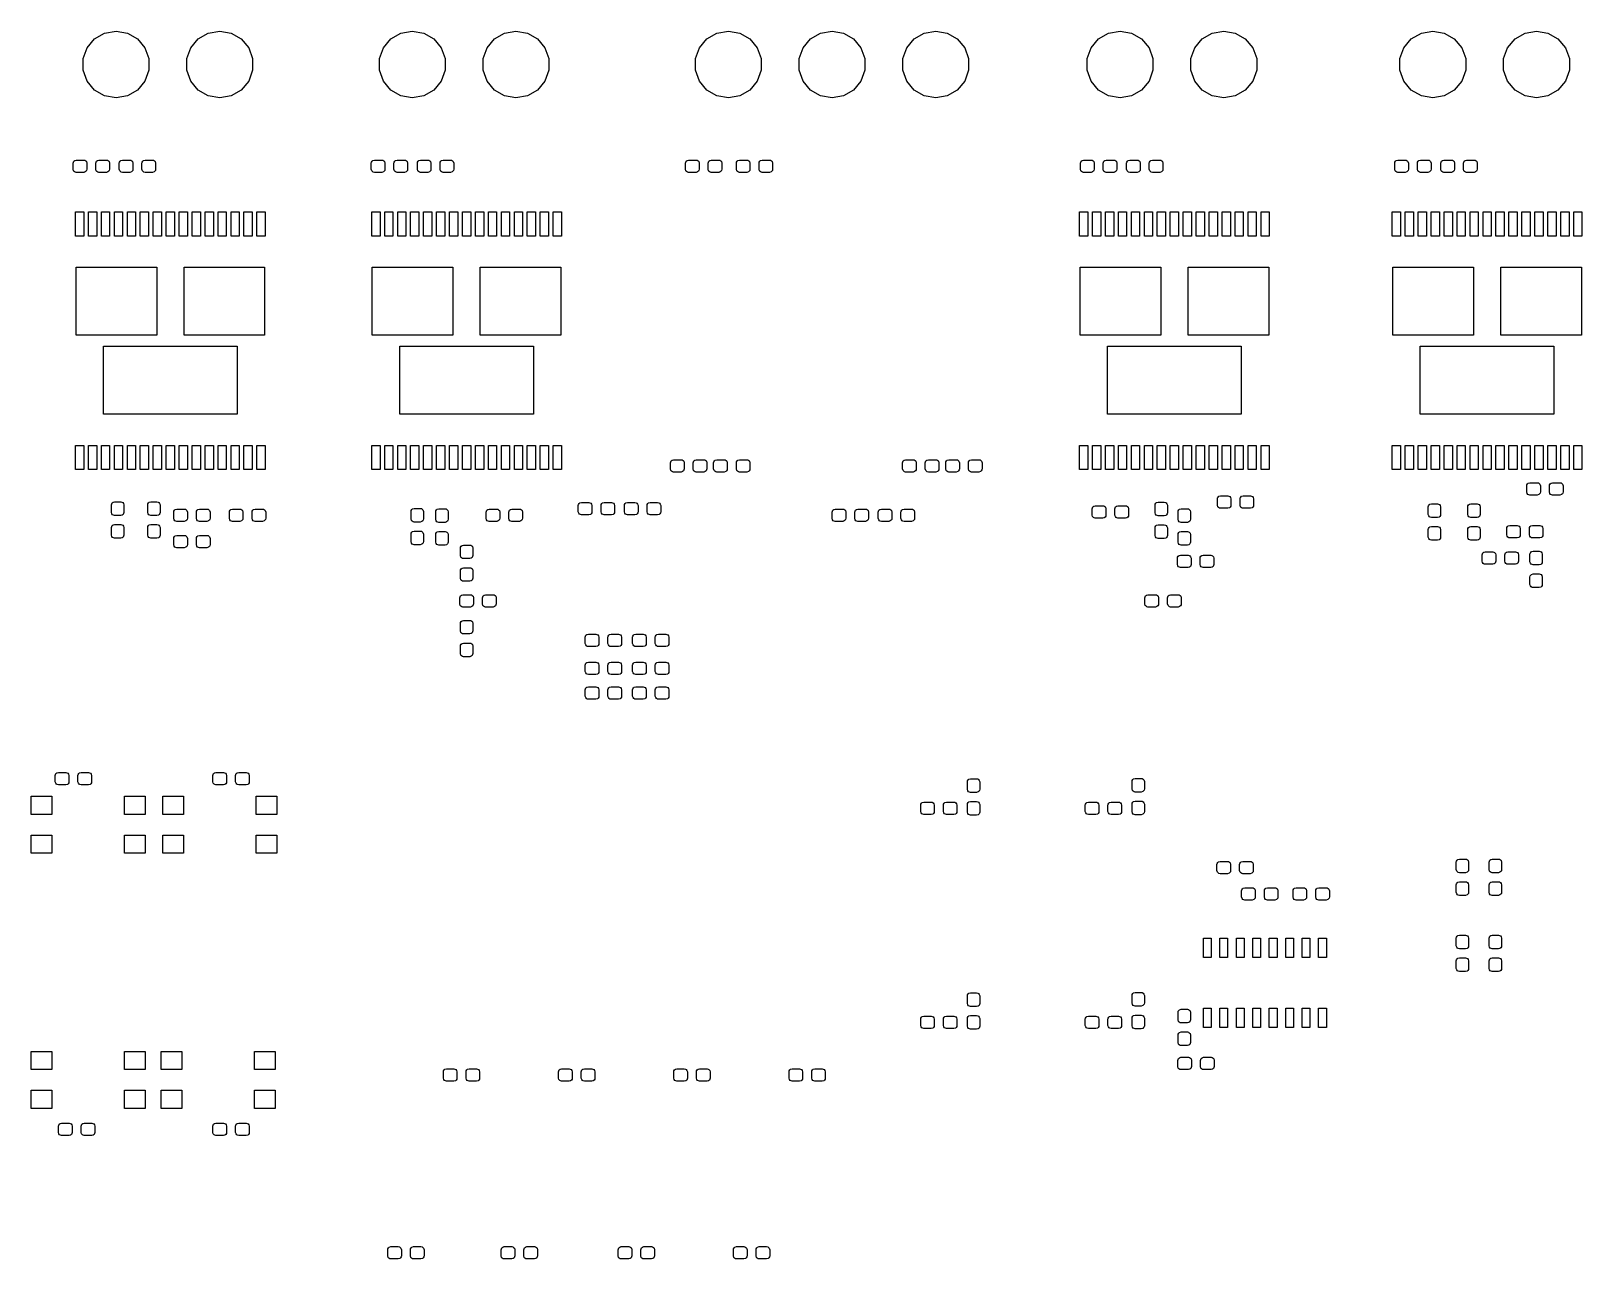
# Model space of a CAD drawing. Extents: x 40 to 160, y -138 to -43.
import ezdxf

# ---------------------------------------------------------------- set-up
doc = ezdxf.new("R2010")
doc.units = 0
doc.header["$MEASUREMENT"] = 0
doc.layers.add('BLACK', color=7, linetype='CONTINUOUS')

msp = doc.modelspace()

# ---------------------------------------------------------------- linework, layer by layer
at = {"layer": 'BLACK', "linetype": 'CONTINUOUS'}
for p, q in [((44.9511, -43.5156), (45.7269, -43.0678)), ((45.7269, -43.0678), (46.609, -42.9122)), ((46.609, -42.9122), (47.4911, -43.0678)), ((47.4911, -43.0678), (48.2669, -43.5156)), ((52.9521, -43.5156), (53.7279, -43.0678)), ((53.7279, -43.0678), (54.61, -42.9122)), ((54.61, -42.9122), (55.4921, -43.0678)), ((55.4921, -43.0678), (56.2679, -43.5156)), ((67.8101, -43.5156), (68.5859, -43.0678)), ((68.5859, -43.0678), (69.468, -42.9122)), ((69.468, -42.9122), (70.3501, -43.0678)), ((70.3501, -43.0678), (71.1259, -43.5156)), ((75.8111, -43.5156), (76.5869, -43.0678)), ((76.5869, -43.0678), (77.469, -42.9122)), ((77.469, -42.9122), (78.3511, -43.0678)), ((78.3511, -43.0678), (79.1269, -43.5156)), ((92.1961, -43.5156), (92.9719, -43.0678)), ((92.9719, -43.0678), (93.854, -42.9122)), ((93.854, -42.9122), (94.7361, -43.0678)), ((94.7361, -43.0678), (95.5119, -43.5156)), ((100.195, -43.5156), (100.971, -43.0678)), ((100.971, -43.0678), (101.853, -42.9122)), ((101.853, -42.9122), (102.735, -43.0678)), ((102.735, -43.0678), (103.511, -43.5156)), ((108.196, -43.5156), (108.972, -43.0678)), ((108.972, -43.0678), (109.854, -42.9122)), ((109.854, -42.9122), (110.736, -43.0678)), ((110.736, -43.0678), (111.512, -43.5156)), ((122.42, -43.5156), (123.196, -43.0678)), ((123.196, -43.0678), (124.078, -42.9122)), ((124.078, -42.9122), (124.96, -43.0678)), ((124.96, -43.0678), (125.736, -43.5156)), ((130.421, -43.5156), (131.197, -43.0678)), ((131.197, -43.0678), (132.079, -42.9122)), ((132.079, -42.9122), (132.961, -43.0678)), ((132.961, -43.0678), (133.737, -43.5156)), ((146.55, -43.5156), (147.326, -43.0678)), ((147.326, -43.0678), (148.208, -42.9122)), ((148.208, -42.9122), (149.09, -43.0678)), ((149.09, -43.0678), (149.866, -43.5156)), ((154.551, -43.5156), (155.327, -43.0678)), ((155.327, -43.0678), (156.209, -42.9122)), ((156.209, -42.9122), (157.091, -43.0678)), ((157.091, -43.0678), (157.867, -43.5156)), ((44.069, -45.0435), (44.3754, -44.2018)), ((44.3754, -44.2018), (44.9511, -43.5156)), ((48.2669, -43.5156), (48.8426, -44.2018)), ((48.8426, -44.2018), (49.149, -45.0435)), ((52.07, -45.0435), (52.3764, -44.2018)), ((52.3764, -44.2018), (52.9521, -43.5156)), ((56.2679, -43.5156), (56.8436, -44.2018)), ((56.8436, -44.2018), (57.15, -45.0435)), ((66.928, -45.0435), (67.2344, -44.2018)), ((67.2344, -44.2018), (67.8101, -43.5156)), ((71.1259, -43.5156), (71.7016, -44.2018)), ((71.7016, -44.2018), (72.008, -45.0435)), ((74.929, -45.0435), (75.2354, -44.2018)), ((75.2354, -44.2018), (75.8111, -43.5156)), ((79.1269, -43.5156), (79.7026, -44.2018)), ((79.7026, -44.2018), (80.009, -45.0435)), ((91.314, -45.0435), (91.6204, -44.2018)), ((91.6204, -44.2018), (92.1961, -43.5156)), ((95.5119, -43.5156), (96.0876, -44.2018)), ((96.0876, -44.2018), (96.394, -45.0435)), ((99.313, -45.0435), (99.6194, -44.2018)), ((99.6194, -44.2018), (100.195, -43.5156)), ((103.511, -43.5156), (104.087, -44.2018)), ((104.087, -44.2018), (104.393, -45.0435)), ((107.314, -45.0435), (107.62, -44.2018)), ((107.62, -44.2018), (108.196, -43.5156)), ((111.512, -43.5156), (112.088, -44.2018)), ((112.088, -44.2018), (112.394, -45.0435)), ((121.538, -45.0435), (121.844, -44.2018)), ((121.844, -44.2018), (122.42, -43.5156)), ((125.736, -43.5156), (126.312, -44.2018)), ((126.312, -44.2018), (126.618, -45.0435)), ((129.539, -45.0435), (129.845, -44.2018)), ((129.845, -44.2018), (130.421, -43.5156)), ((133.737, -43.5156), (134.313, -44.2018)), ((134.313, -44.2018), (134.619, -45.0435)), ((145.668, -45.0435), (145.974, -44.2018)), ((145.974, -44.2018), (146.55, -43.5156)), ((149.866, -43.5156), (150.442, -44.2018)), ((150.442, -44.2018), (150.748, -45.0435)), ((153.669, -45.0435), (153.975, -44.2018)), ((153.975, -44.2018), (154.551, -43.5156)), ((157.867, -43.5156), (158.443, -44.2018)), ((158.443, -44.2018), (158.749, -45.0435)), ((44.069, -45.9393), (44.069, -45.0435)), ((49.149, -45.0435), (49.149, -45.9393)), ((52.07, -45.9393), (52.07, -45.0435)), ((57.15, -45.0435), (57.15, -45.9393)), ((66.928, -45.9393), (66.928, -45.0435)), ((72.008, -45.0435), (72.008, -45.9393)), ((74.929, -45.9393), (74.929, -45.0435)), ((80.009, -45.0435), (80.009, -45.9393)), ((91.314, -45.9393), (91.314, -45.0435)), ((96.394, -45.0435), (96.394, -45.9393)), ((99.313, -45.9393), (99.313, -45.0435)), ((104.393, -45.0435), (104.393, -45.9393)), ((107.314, -45.9393), (107.314, -45.0435)), ((112.394, -45.0435), (112.394, -45.9393)), ((121.538, -45.9393), (121.538, -45.0435)), ((126.618, -45.0435), (126.618, -45.9393)), ((129.539, -45.9393), (129.539, -45.0435)), ((134.619, -45.0435), (134.619, -45.9393)), ((145.668, -45.9393), (145.668, -45.0435)), ((150.748, -45.0435), (150.748, -45.9393)), ((153.669, -45.9393), (153.669, -45.0435)), ((158.749, -45.0435), (158.749, -45.9393)), ((44.3754, -46.781), (44.069, -45.9393)), ((49.149, -45.9393), (48.8426, -46.781)), ((52.3764, -46.781), (52.07, -45.9393)), ((57.15, -45.9393), (56.8436, -46.781)), ((67.2344, -46.781), (66.928, -45.9393)), ((72.008, -45.9393), (71.7016, -46.781)), ((75.2354, -46.781), (74.929, -45.9393)), ((80.009, -45.9393), (79.7026, -46.781)), ((91.6204, -46.781), (91.314, -45.9393)), ((96.394, -45.9393), (96.0876, -46.781)), ((99.6194, -46.781), (99.313, -45.9393)), ((104.393, -45.9393), (104.087, -46.781)), ((107.62, -46.781), (107.314, -45.9393)), ((112.394, -45.9393), (112.088, -46.781)), ((121.844, -46.781), (121.538, -45.9393)), ((126.618, -45.9393), (126.312, -46.781)), ((129.845, -46.781), (129.539, -45.9393)), ((134.619, -45.9393), (134.313, -46.781)), ((145.974, -46.781), (145.668, -45.9393)), ((150.748, -45.9393), (150.442, -46.781)), ((153.975, -46.781), (153.669, -45.9393)), ((158.749, -45.9393), (158.443, -46.781)), ((44.9511, -47.4672), (44.3754, -46.781)), ((45.7269, -47.915), (44.9511, -47.4672)), ((48.2669, -47.4672), (47.4911, -47.915)), ((48.8426, -46.781), (48.2669, -47.4672)), ((52.9521, -47.4672), (52.3764, -46.781)), ((53.7279, -47.915), (52.9521, -47.4672)), ((56.2679, -47.4672), (55.4921, -47.915)), ((56.8436, -46.781), (56.2679, -47.4672)), ((67.8101, -47.4672), (67.2344, -46.781)), ((68.5859, -47.915), (67.8101, -47.4672)), ((71.1259, -47.4672), (70.3501, -47.915)), ((71.7016, -46.781), (71.1259, -47.4672)), ((75.8111, -47.4672), (75.2354, -46.781)), ((76.5869, -47.915), (75.8111, -47.4672)), ((79.1269, -47.4672), (78.3511, -47.915)), ((79.7026, -46.781), (79.1269, -47.4672)), ((92.1961, -47.4672), (91.6204, -46.781)), ((92.9719, -47.915), (92.1961, -47.4672)), ((95.5119, -47.4672), (94.7361, -47.915)), ((96.0876, -46.781), (95.5119, -47.4672)), ((100.195, -47.4672), (99.6194, -46.781)), ((100.971, -47.915), (100.195, -47.4672)), ((103.511, -47.4672), (102.735, -47.915)), ((104.087, -46.781), (103.511, -47.4672)), ((108.196, -47.4672), (107.62, -46.781)), ((108.972, -47.915), (108.196, -47.4672)), ((111.512, -47.4672), (110.736, -47.915)), ((112.088, -46.781), (111.512, -47.4672)), ((122.42, -47.4672), (121.844, -46.781)), ((123.196, -47.915), (122.42, -47.4672)), ((125.736, -47.4672), (124.96, -47.915)), ((126.312, -46.781), (125.736, -47.4672)), ((130.421, -47.4672), (129.845, -46.781)), ((131.197, -47.915), (130.421, -47.4672)), ((133.737, -47.4672), (132.961, -47.915)), ((134.313, -46.781), (133.737, -47.4672)), ((146.55, -47.4672), (145.974, -46.781)), ((147.326, -47.915), (146.55, -47.4672)), ((149.866, -47.4672), (149.09, -47.915)), ((150.442, -46.781), (149.866, -47.4672)), ((154.551, -47.4672), (153.975, -46.781)), ((155.327, -47.915), (154.551, -47.4672)), ((157.867, -47.4672), (157.091, -47.915)), ((158.443, -46.781), (157.867, -47.4672)), ((46.609, -48.0706), (45.7269, -47.915)), ((47.4911, -47.915), (46.609, -48.0706)), ((54.61, -48.0706), (53.7279, -47.915)), ((55.4921, -47.915), (54.61, -48.0706)), ((69.468, -48.0706), (68.5859, -47.915)), ((70.3501, -47.915), (69.468, -48.0706)), ((77.469, -48.0706), (76.5869, -47.915)), ((78.3511, -47.915), (77.469, -48.0706)), ((93.854, -48.0706), (92.9719, -47.915)), ((94.7361, -47.915), (93.854, -48.0706)), ((101.853, -48.0706), (100.971, -47.915)), ((102.735, -47.915), (101.853, -48.0706)), ((109.854, -48.0706), (108.972, -47.915)), ((110.736, -47.915), (109.854, -48.0706)), ((124.078, -48.0706), (123.196, -47.915)), ((124.96, -47.915), (124.078, -48.0706)), ((132.079, -48.0706), (131.197, -47.915)), ((132.961, -47.915), (132.079, -48.0706)), ((148.208, -48.0706), (147.326, -47.915)), ((149.09, -47.915), (148.208, -48.0706)), ((156.209, -48.0706), (155.327, -47.915)), ((157.091, -47.915), (156.209, -48.0706)), ((43.304, -53.1025), (43.3183, -53.0213)), ((43.304, -53.5775), (43.304, -53.1025)), ((43.3358, -53.6962), (43.304, -53.5775)), ((43.3183, -53.0213), (43.3596, -52.9498)), ((43.3888, -53.7594), (43.3358, -53.6962)), ((43.3596, -52.9498), (43.4228, -52.8968)), ((43.4603, -53.8007), (43.3888, -53.7594)), ((43.4228, -52.8968), (43.5415, -52.865)), ((43.5415, -53.815), (43.4603, -53.8007)), ((43.5415, -52.865), (44.1165, -52.865)), ((44.1165, -53.815), (43.5415, -53.815)), ((44.1165, -52.865), (44.1977, -52.8793)), ((44.2353, -53.7832), (44.1165, -53.815)), ((44.1977, -52.8793), (44.2692, -52.9206)), ((44.2984, -53.7302), (44.2353, -53.7832)), ((44.2692, -52.9206), (44.3222, -52.9838)), ((44.3397, -53.6587), (44.2984, -53.7302)), ((44.3222, -52.9838), (44.354, -53.1025)), ((44.354, -53.5775), (44.3397, -53.6587)), ((44.354, -53.1025), (44.354, -53.5775)), ((45.054, -53.1025), (45.0683, -53.0213)), ((45.054, -53.5775), (45.054, -53.1025)), ((45.0858, -53.6962), (45.054, -53.5775)), ((45.0683, -53.0213), (45.1096, -52.9498)), ((45.1388, -53.7594), (45.0858, -53.6962)), ((45.1096, -52.9498), (45.1728, -52.8968)), ((45.2103, -53.8007), (45.1388, -53.7594)), ((45.1728, -52.8968), (45.2915, -52.865)), ((45.2915, -53.815), (45.2103, -53.8007)), ((45.2915, -52.865), (45.8665, -52.865)), ((45.8665, -53.815), (45.2915, -53.815)), ((45.8665, -52.865), (45.9477, -52.8793)), ((45.9853, -53.7832), (45.8665, -53.815)), ((45.9477, -52.8793), (46.0192, -52.9206)), ((46.0484, -53.7302), (45.9853, -53.7832)), ((46.0192, -52.9206), (46.0722, -52.9838)), ((46.0897, -53.6587), (46.0484, -53.7302)), ((46.0722, -52.9838), (46.104, -53.1025)), ((46.104, -53.5775), (46.0897, -53.6587)), ((46.104, -53.1025), (46.104, -53.5775)), ((46.86, -53.1025), (46.8743, -53.0213)), ((46.86, -53.5775), (46.86, -53.1025)), ((46.8918, -53.6962), (46.86, -53.5775)), ((46.8743, -53.0213), (46.9156, -52.9498)), ((46.9448, -53.7594), (46.8918, -53.6962)), ((46.9156, -52.9498), (46.9787, -52.8968)), ((47.0163, -53.8007), (46.9448, -53.7594)), ((46.9787, -52.8968), (47.0975, -52.865)), ((47.0975, -53.815), (47.0163, -53.8007)), ((47.0975, -52.865), (47.6725, -52.865)), ((47.6725, -53.815), (47.0975, -53.815)), ((47.6725, -52.865), (47.7537, -52.8793)), ((47.7912, -53.7832), (47.6725, -53.815)), ((47.7537, -52.8793), (47.8252, -52.9206)), ((47.8544, -53.7302), (47.7912, -53.7832)), ((47.8252, -52.9206), (47.8782, -52.9838)), ((47.8957, -53.6587), (47.8544, -53.7302)), ((47.8782, -52.9838), (47.91, -53.1025)), ((47.91, -53.5775), (47.8957, -53.6587)), ((47.91, -53.1025), (47.91, -53.5775)), ((48.61, -53.1025), (48.6243, -53.0213)), ((48.61, -53.5775), (48.61, -53.1025)), ((48.6418, -53.6962), (48.61, -53.5775)), ((48.6243, -53.0213), (48.6656, -52.9498)), ((48.6948, -53.7594), (48.6418, -53.6962)), ((48.6656, -52.9498), (48.7287, -52.8968)), ((48.7663, -53.8007), (48.6948, -53.7594)), ((48.7287, -52.8968), (48.8475, -52.865)), ((48.8475, -53.815), (48.7663, -53.8007)), ((48.8475, -52.865), (49.4225, -52.865)), ((49.4225, -53.815), (48.8475, -53.815)), ((49.4225, -52.865), (49.5037, -52.8793)), ((49.5412, -53.7832), (49.4225, -53.815)), ((49.5037, -52.8793), (49.5752, -52.9206)), ((49.6044, -53.7302), (49.5412, -53.7832)), ((49.5752, -52.9206), (49.6282, -52.9838)), ((49.6457, -53.6587), (49.6044, -53.7302)), ((49.6282, -52.9838), (49.66, -53.1025)), ((49.66, -53.5775), (49.6457, -53.6587)), ((49.66, -53.1025), (49.66, -53.5775)), ((66.305, -53.1025), (66.3193, -53.0213)), ((66.305, -53.5775), (66.305, -53.1025)), ((66.3368, -53.6962), (66.305, -53.5775)), ((66.3193, -53.0213), (66.3606, -52.9498)), ((66.3898, -53.7594), (66.3368, -53.6962)), ((66.3606, -52.9498), (66.4237, -52.8968)), ((66.4613, -53.8007), (66.3898, -53.7594)), ((66.4237, -52.8968), (66.5425, -52.865)), ((66.5425, -53.815), (66.4613, -53.8007)), ((66.5425, -52.865), (67.1175, -52.865)), ((67.1175, -53.815), (66.5425, -53.815)), ((67.1175, -52.865), (67.1987, -52.8793)), ((67.2362, -53.7832), (67.1175, -53.815)), ((67.1987, -52.8793), (67.2702, -52.9206)), ((67.2994, -53.7302), (67.2362, -53.7832)), ((67.2702, -52.9206), (67.3232, -52.9838)), ((67.3407, -53.6587), (67.2994, -53.7302)), ((67.3232, -52.9838), (67.355, -53.1025)), ((67.355, -53.5775), (67.3407, -53.6587)), ((67.355, -53.1025), (67.355, -53.5775)), ((68.055, -53.1025), (68.0693, -53.0213)), ((68.055, -53.5775), (68.055, -53.1025)), ((68.0868, -53.6962), (68.055, -53.5775)), ((68.0693, -53.0213), (68.1106, -52.9498)), ((68.1398, -53.7594), (68.0868, -53.6962)), ((68.1106, -52.9498), (68.1737, -52.8968)), ((68.2113, -53.8007), (68.1398, -53.7594)), ((68.1737, -52.8968), (68.2925, -52.865)), ((68.2925, -53.815), (68.2113, -53.8007)), ((68.2925, -52.865), (68.8675, -52.865)), ((68.8675, -53.815), (68.2925, -53.815)), ((68.8675, -52.865), (68.9487, -52.8793)), ((68.9862, -53.7832), (68.8675, -53.815)), ((68.9487, -52.8793), (69.0202, -52.9206)), ((69.0494, -53.7302), (68.9862, -53.7832)), ((69.0202, -52.9206), (69.0732, -52.9838)), ((69.0907, -53.6587), (69.0494, -53.7302)), ((69.0732, -52.9838), (69.105, -53.1025)), ((69.105, -53.5775), (69.0907, -53.6587)), ((69.105, -53.1025), (69.105, -53.5775)), ((69.861, -53.1025), (69.8753, -53.0213)), ((69.861, -53.5775), (69.861, -53.1025)), ((69.8928, -53.6962), (69.861, -53.5775)), ((69.8753, -53.0213), (69.9166, -52.9498)), ((69.9458, -53.7594), (69.8928, -53.6962)), ((69.9166, -52.9498), (69.9797, -52.8968)), ((70.0173, -53.8007), (69.9458, -53.7594)), ((69.9797, -52.8968), (70.0985, -52.865)), ((70.0985, -53.815), (70.0173, -53.8007)), ((70.0985, -52.865), (70.6735, -52.865)), ((70.6735, -53.815), (70.0985, -53.815)), ((70.6735, -52.865), (70.7547, -52.8793)), ((70.7922, -53.7832), (70.6735, -53.815)), ((70.7547, -52.8793), (70.8262, -52.9206)), ((70.8554, -53.7302), (70.7922, -53.7832)), ((70.8262, -52.9206), (70.8792, -52.9838)), ((70.8967, -53.6587), (70.8554, -53.7302)), ((70.8792, -52.9838), (70.911, -53.1025)), ((70.911, -53.5775), (70.8967, -53.6587)), ((70.911, -53.1025), (70.911, -53.5775)), ((71.611, -53.1025), (71.6253, -53.0213)), ((71.611, -53.5775), (71.611, -53.1025)), ((71.6428, -53.6962), (71.611, -53.5775)), ((71.6253, -53.0213), (71.6666, -52.9498)), ((71.6958, -53.7594), (71.6428, -53.6962)), ((71.6666, -52.9498), (71.7297, -52.8968)), ((71.7673, -53.8007), (71.6958, -53.7594)), ((71.7297, -52.8968), (71.8485, -52.865)), ((71.8485, -53.815), (71.7673, -53.8007)), ((71.8485, -52.865), (72.4235, -52.865)), ((72.4235, -53.815), (71.8485, -53.815)), ((72.4235, -52.865), (72.5047, -52.8793)), ((72.5422, -53.7832), (72.4235, -53.815)), ((72.5047, -52.8793), (72.5762, -52.9206)), ((72.6054, -53.7302), (72.5422, -53.7832)), ((72.5762, -52.9206), (72.6292, -52.9838)), ((72.6467, -53.6587), (72.6054, -53.7302)), ((72.6292, -52.9838), (72.661, -53.1025)), ((72.661, -53.5775), (72.6467, -53.6587)), ((72.661, -53.1025), (72.661, -53.5775)), ((90.548, -53.1025), (90.5623, -53.0213)), ((90.548, -53.5775), (90.548, -53.1025)), ((90.5798, -53.6962), (90.548, -53.5775)), ((90.5623, -53.0213), (90.6036, -52.9498)), ((90.6328, -53.7594), (90.5798, -53.6962)), ((90.6036, -52.9498), (90.6667, -52.8968)), ((90.7043, -53.8007), (90.6328, -53.7594)), ((90.6667, -52.8968), (90.7855, -52.865)), ((90.7855, -53.815), (90.7043, -53.8007)), ((90.7855, -52.865), (91.3605, -52.865)), ((91.3605, -53.815), (90.7855, -53.815)), ((91.3605, -52.865), (91.4417, -52.8793)), ((91.4792, -53.7832), (91.3605, -53.815)), ((91.4417, -52.8793), (91.5132, -52.9206)), ((91.5424, -53.7302), (91.4792, -53.7832)), ((91.5132, -52.9206), (91.5662, -52.9838)), ((91.5837, -53.6587), (91.5424, -53.7302)), ((91.5662, -52.9838), (91.598, -53.1025)), ((91.598, -53.5775), (91.5837, -53.6587)), ((91.598, -53.1025), (91.598, -53.5775)), ((92.298, -53.1025), (92.3123, -53.0213)), ((92.298, -53.5775), (92.298, -53.1025)), ((92.3298, -53.6962), (92.298, -53.5775)), ((92.3123, -53.0213), (92.3536, -52.9498)), ((92.3828, -53.7594), (92.3298, -53.6962)), ((92.3536, -52.9498), (92.4167, -52.8968)), ((92.4543, -53.8007), (92.3828, -53.7594)), ((92.4167, -52.8968), (92.5355, -52.865)), ((92.5355, -53.815), (92.4543, -53.8007)), ((92.5355, -52.865), (93.1105, -52.865)), ((93.1105, -53.815), (92.5355, -53.815)), ((93.1105, -52.865), (93.1917, -52.8793)), ((93.2292, -53.7832), (93.1105, -53.815)), ((93.1917, -52.8793), (93.2632, -52.9206)), ((93.2924, -53.7302), (93.2292, -53.7832)), ((93.2632, -52.9206), (93.3162, -52.9838)), ((93.3337, -53.6587), (93.2924, -53.7302)), ((93.3162, -52.9838), (93.348, -53.1025)), ((93.348, -53.5775), (93.3337, -53.6587)), ((93.348, -53.1025), (93.348, -53.5775)), ((94.471, -53.1025), (94.4853, -53.0213)), ((94.471, -53.5775), (94.471, -53.1025)), ((94.5028, -53.6962), (94.471, -53.5775)), ((94.4853, -53.0213), (94.5266, -52.9498)), ((94.5558, -53.7594), (94.5028, -53.6962)), ((94.5266, -52.9498), (94.5897, -52.8968)), ((94.6273, -53.8007), (94.5558, -53.7594)), ((94.5897, -52.8968), (94.7085, -52.865)), ((94.7085, -53.815), (94.6273, -53.8007)), ((94.7085, -52.865), (95.2835, -52.865)), ((95.2835, -53.815), (94.7085, -53.815)), ((95.2835, -52.865), (95.3647, -52.8793)), ((95.4022, -53.7832), (95.2835, -53.815)), ((95.3647, -52.8793), (95.4362, -52.9206)), ((95.4654, -53.7302), (95.4022, -53.7832)), ((95.4362, -52.9206), (95.4892, -52.9838)), ((95.5067, -53.6587), (95.4654, -53.7302)), ((95.4892, -52.9838), (95.521, -53.1025)), ((95.521, -53.5775), (95.5067, -53.6587)), ((95.521, -53.1025), (95.521, -53.5775)), ((96.221, -53.1025), (96.2353, -53.0213)), ((96.221, -53.5775), (96.221, -53.1025)), ((96.2528, -53.6962), (96.221, -53.5775)), ((96.2353, -53.0213), (96.2766, -52.9498)), ((96.3058, -53.7594), (96.2528, -53.6962)), ((96.2766, -52.9498), (96.3397, -52.8968)), ((96.3773, -53.8007), (96.3058, -53.7594)), ((96.3397, -52.8968), (96.4585, -52.865)), ((96.4585, -53.815), (96.3773, -53.8007)), ((96.4585, -52.865), (97.0335, -52.865)), ((97.0335, -53.815), (96.4585, -53.815)), ((97.0335, -52.865), (97.1147, -52.8793)), ((97.1522, -53.7832), (97.0335, -53.815)), ((97.1147, -52.8793), (97.1862, -52.9206)), ((97.2154, -53.7302), (97.1522, -53.7832)), ((97.1862, -52.9206), (97.2392, -52.9838)), ((97.2567, -53.6587), (97.2154, -53.7302)), ((97.2392, -52.9838), (97.271, -53.1025)), ((97.271, -53.5775), (97.2567, -53.6587)), ((97.271, -53.1025), (97.271, -53.5775)), ((121.028, -53.1025), (121.042, -53.0213)), ((121.028, -53.5775), (121.028, -53.1025)), ((121.06, -53.6962), (121.028, -53.5775)), ((121.042, -53.0213), (121.084, -52.9498)), ((121.113, -53.7594), (121.06, -53.6962)), ((121.084, -52.9498), (121.147, -52.8968)), ((121.184, -53.8007), (121.113, -53.7594)), ((121.147, -52.8968), (121.265, -52.865)), ((121.265, -53.815), (121.184, -53.8007)), ((121.265, -52.865), (121.84, -52.865)), ((121.84, -53.815), (121.265, -53.815)), ((121.84, -52.865), (121.922, -52.8793)), ((121.959, -53.7832), (121.84, -53.815)), ((121.922, -52.8793), (121.993, -52.9206)), ((122.022, -53.7302), (121.959, -53.7832)), ((121.993, -52.9206), (122.046, -52.9838)), ((122.064, -53.6587), (122.022, -53.7302)), ((122.046, -52.9838), (122.078, -53.1025)), ((122.078, -53.5775), (122.064, -53.6587)), ((122.078, -53.1025), (122.078, -53.5775)), ((122.778, -53.1025), (122.792, -53.0213)), ((122.778, -53.5775), (122.778, -53.1025)), ((122.81, -53.6962), (122.778, -53.5775)), ((122.792, -53.0213), (122.834, -52.9498)), ((122.863, -53.7594), (122.81, -53.6962)), ((122.834, -52.9498), (122.897, -52.8968)), ((122.934, -53.8007), (122.863, -53.7594)), ((122.897, -52.8968), (123.015, -52.865)), ((123.015, -53.815), (122.934, -53.8007)), ((123.015, -52.865), (123.59, -52.865)), ((123.59, -53.815), (123.015, -53.815)), ((123.59, -52.865), (123.672, -52.8793)), ((123.709, -53.7832), (123.59, -53.815)), ((123.672, -52.8793), (123.743, -52.9206)), ((123.772, -53.7302), (123.709, -53.7832)), ((123.743, -52.9206), (123.796, -52.9838)), ((123.814, -53.6587), (123.772, -53.7302)), ((123.796, -52.9838), (123.828, -53.1025)), ((123.828, -53.5775), (123.814, -53.6587)), ((123.828, -53.1025), (123.828, -53.5775)), ((124.584, -53.1025), (124.598, -53.0213)), ((124.584, -53.5775), (124.584, -53.1025)), ((124.616, -53.6962), (124.584, -53.5775)), ((124.598, -53.0213), (124.64, -52.9498)), ((124.669, -53.7594), (124.616, -53.6962)), ((124.64, -52.9498), (124.703, -52.8968)), ((124.74, -53.8007), (124.669, -53.7594)), ((124.703, -52.8968), (124.822, -52.865)), ((124.822, -53.815), (124.74, -53.8007)), ((124.822, -52.865), (125.396, -52.865)), ((125.396, -53.815), (124.822, -53.815)), ((125.396, -52.865), (125.478, -52.8793)), ((125.515, -53.7832), (125.396, -53.815)), ((125.478, -52.8793), (125.549, -52.9206)), ((125.578, -53.7302), (125.515, -53.7832)), ((125.549, -52.9206), (125.602, -52.9838)), ((125.62, -53.6587), (125.578, -53.7302)), ((125.602, -52.9838), (125.634, -53.1025)), ((125.634, -53.5775), (125.62, -53.6587)), ((125.634, -53.1025), (125.634, -53.5775)), ((126.334, -53.1025), (126.348, -53.0213)), ((126.334, -53.5775), (126.334, -53.1025)), ((126.366, -53.6962), (126.334, -53.5775)), ((126.348, -53.0213), (126.39, -52.9498)), ((126.419, -53.7594), (126.366, -53.6962)), ((126.39, -52.9498), (126.453, -52.8968)), ((126.49, -53.8007), (126.419, -53.7594)), ((126.453, -52.8968), (126.572, -52.865)), ((126.572, -53.815), (126.49, -53.8007)), ((126.572, -52.865), (127.146, -52.865)), ((127.146, -53.815), (126.572, -53.815)), ((127.146, -52.865), (127.228, -52.8793)), ((127.265, -53.7832), (127.146, -53.815)), ((127.228, -52.8793), (127.299, -52.9206)), ((127.328, -53.7302), (127.265, -53.7832)), ((127.299, -52.9206), (127.352, -52.9838)), ((127.37, -53.6587), (127.328, -53.7302)), ((127.352, -52.9838), (127.384, -53.1025)), ((127.384, -53.5775), (127.37, -53.6587)), ((127.384, -53.1025), (127.384, -53.5775)), ((145.271, -53.1025), (145.285, -53.0213)), ((145.271, -53.5775), (145.271, -53.1025)), ((145.303, -53.6962), (145.271, -53.5775)), ((145.285, -53.0213), (145.327, -52.9498)), ((145.356, -53.7594), (145.303, -53.6962)), ((145.327, -52.9498), (145.39, -52.8968)), ((145.427, -53.8007), (145.356, -53.7594)), ((145.39, -52.8968), (145.508, -52.865)), ((145.508, -53.815), (145.427, -53.8007)), ((145.508, -52.865), (146.083, -52.865)), ((146.083, -53.815), (145.508, -53.815)), ((146.083, -52.865), (146.165, -52.8793)), ((146.202, -53.7832), (146.083, -53.815)), ((146.165, -52.8793), (146.236, -52.9206)), ((146.265, -53.7302), (146.202, -53.7832)), ((146.236, -52.9206), (146.289, -52.9838)), ((146.307, -53.6587), (146.265, -53.7302)), ((146.289, -52.9838), (146.321, -53.1025)), ((146.321, -53.5775), (146.307, -53.6587)), ((146.321, -53.1025), (146.321, -53.5775)), ((147.021, -53.1025), (147.035, -53.0213)), ((147.021, -53.5775), (147.021, -53.1025)), ((147.053, -53.6962), (147.021, -53.5775)), ((147.035, -53.0213), (147.077, -52.9498)), ((147.106, -53.7594), (147.053, -53.6962)), ((147.077, -52.9498), (147.14, -52.8968)), ((147.177, -53.8007), (147.106, -53.7594)), ((147.14, -52.8968), (147.258, -52.865)), ((147.258, -53.815), (147.177, -53.8007)), ((147.258, -52.865), (147.833, -52.865)), ((147.833, -53.815), (147.258, -53.815)), ((147.833, -52.865), (147.915, -52.8793)), ((147.952, -53.7832), (147.833, -53.815)), ((147.915, -52.8793), (147.986, -52.9206)), ((148.015, -53.7302), (147.952, -53.7832)), ((147.986, -52.9206), (148.039, -52.9838)), ((148.057, -53.6587), (148.015, -53.7302)), ((148.039, -52.9838), (148.071, -53.1025)), ((148.071, -53.5775), (148.057, -53.6587)), ((148.071, -53.1025), (148.071, -53.5775)), ((148.827, -53.1025), (148.841, -53.0213)), ((148.827, -53.5775), (148.827, -53.1025)), ((148.859, -53.6962), (148.827, -53.5775)), ((148.841, -53.0213), (148.883, -52.9498)), ((148.912, -53.7594), (148.859, -53.6962)), ((148.883, -52.9498), (148.946, -52.8968)), ((148.983, -53.8007), (148.912, -53.7594)), ((148.946, -52.8968), (149.064, -52.865)), ((149.064, -53.815), (148.983, -53.8007)), ((149.064, -52.865), (149.639, -52.865)), ((149.639, -53.815), (149.064, -53.815)), ((149.639, -52.865), (149.721, -52.8793)), ((149.758, -53.7832), (149.639, -53.815)), ((149.721, -52.8793), (149.792, -52.9206)), ((149.821, -53.7302), (149.758, -53.7832)), ((149.792, -52.9206), (149.845, -52.9838)), ((149.863, -53.6587), (149.821, -53.7302)), ((149.845, -52.9838), (149.877, -53.1025)), ((149.877, -53.5775), (149.863, -53.6587)), ((149.877, -53.1025), (149.877, -53.5775)), ((150.577, -53.1025), (150.591, -53.0213)), ((150.577, -53.5775), (150.577, -53.1025)), ((150.609, -53.6962), (150.577, -53.5775)), ((150.591, -53.0213), (150.633, -52.9498)), ((150.662, -53.7594), (150.609, -53.6962)), ((150.633, -52.9498), (150.696, -52.8968)), ((150.733, -53.8007), (150.662, -53.7594)), ((150.696, -52.8968), (150.814, -52.865)), ((150.814, -53.815), (150.733, -53.8007)), ((150.814, -52.865), (151.389, -52.865)), ((151.389, -53.815), (150.814, -53.815)), ((151.389, -52.865), (151.471, -52.8793)), ((151.508, -53.7832), (151.389, -53.815)), ((151.471, -52.8793), (151.542, -52.9206)), ((151.571, -53.7302), (151.508, -53.7832)), ((151.542, -52.9206), (151.595, -52.9838)), ((151.613, -53.6587), (151.571, -53.7302)), ((151.595, -52.9838), (151.627, -53.1025)), ((151.627, -53.5775), (151.613, -53.6587)), ((151.627, -53.1025), (151.627, -53.5775)), ((43.4825, -58.7248), (43.4825, -56.8706)), ((43.4825, -56.8706), (44.1175, -56.8706)), ((44.1175, -56.8706), (44.1175, -58.7248)), ((44.4825, -58.7248), (44.4825, -56.8706)), ((44.4825, -56.8706), (45.1175, -56.8706)), ((45.1175, -56.8706), (45.1175, -58.7248)), ((45.4825, -58.7248), (45.4825, -56.8706)), ((45.4825, -56.8706), (46.1175, -56.8706)), ((46.1175, -56.8706), (46.1175, -58.7248)), ((46.4825, -58.7248), (46.4825, -56.8706)), ((46.4825, -56.8706), (47.1175, -56.8706)), ((47.1175, -56.8706), (47.1175, -58.7248)), ((47.4825, -58.7248), (47.4825, -56.8706)), ((47.4825, -56.8706), (48.1175, -56.8706)), ((48.1175, -56.8706), (48.1175, -58.7248)), ((48.4825, -58.7248), (48.4825, -56.8706)), ((48.4825, -56.8706), (49.1175, -56.8706)), ((49.1175, -56.8706), (49.1175, -58.7248)), ((49.4825, -58.7248), (49.4825, -56.8706)), ((49.4825, -56.8706), (50.1175, -56.8706)), ((50.1175, -56.8706), (50.1175, -58.7248)), ((50.4825, -58.7248), (50.4825, -56.8706)), ((50.4825, -56.8706), (51.1175, -56.8706)), ((51.1175, -56.8706), (51.1175, -58.7248)), ((51.4825, -58.7248), (51.4825, -56.8706)), ((51.4825, -56.8706), (52.1175, -56.8706)), ((52.1175, -56.8706), (52.1175, -58.7248)), ((52.4825, -58.7248), (52.4825, -56.8706)), ((52.4825, -56.8706), (53.1175, -56.8706)), ((53.1175, -56.8706), (53.1175, -58.7248)), ((53.4825, -58.7248), (53.4825, -56.8706)), ((53.4825, -56.8706), (54.1175, -56.8706)), ((54.1175, -56.8706), (54.1175, -58.7248)), ((54.4825, -58.7248), (54.4825, -56.8706)), ((54.4825, -56.8706), (55.1175, -56.8706)), ((55.1175, -56.8706), (55.1175, -58.7248)), ((55.4825, -58.7248), (55.4825, -56.8706)), ((55.4825, -56.8706), (56.1175, -56.8706)), ((56.1175, -56.8706), (56.1175, -58.7248)), ((56.4825, -58.7248), (56.4825, -56.8706)), ((56.4825, -56.8706), (57.1175, -56.8706)), ((57.1175, -56.8706), (57.1175, -58.7248)), ((57.4825, -58.7248), (57.4825, -56.8706)), ((57.4825, -56.8706), (58.1175, -56.8706)), ((58.1175, -56.8706), (58.1175, -58.7248)), ((66.3425, -58.7248), (66.3425, -56.8706)), ((66.3425, -56.8706), (66.9775, -56.8706)), ((66.9775, -56.8706), (66.9775, -58.7248)), ((67.3425, -58.7248), (67.3425, -56.8706)), ((67.3425, -56.8706), (67.9775, -56.8706)), ((67.9775, -56.8706), (67.9775, -58.7248)), ((68.3425, -58.7248), (68.3425, -56.8706)), ((68.3425, -56.8706), (68.9775, -56.8706)), ((68.9775, -56.8706), (68.9775, -58.7248)), ((69.3425, -58.7248), (69.3425, -56.8706)), ((69.3425, -56.8706), (69.9775, -56.8706)), ((69.9775, -56.8706), (69.9775, -58.7248)), ((70.3425, -58.7248), (70.3425, -56.8706)), ((70.3425, -56.8706), (70.9775, -56.8706)), ((70.9775, -56.8706), (70.9775, -58.7248)), ((71.3425, -58.7248), (71.3425, -56.8706)), ((71.3425, -56.8706), (71.9775, -56.8706)), ((71.9775, -56.8706), (71.9775, -58.7248)), ((72.3425, -58.7248), (72.3425, -56.8706)), ((72.3425, -56.8706), (72.9775, -56.8706)), ((72.9775, -56.8706), (72.9775, -58.7248)), ((73.3425, -58.7248), (73.3425, -56.8706)), ((73.3425, -56.8706), (73.9775, -56.8706)), ((73.9775, -56.8706), (73.9775, -58.7248)), ((74.3425, -58.7248), (74.3425, -56.8706)), ((74.3425, -56.8706), (74.9775, -56.8706)), ((74.9775, -56.8706), (74.9775, -58.7248)), ((75.3425, -58.7248), (75.3425, -56.8706)), ((75.3425, -56.8706), (75.9775, -56.8706)), ((75.9775, -56.8706), (75.9775, -58.7248)), ((76.3425, -58.7248), (76.3425, -56.8706)), ((76.3425, -56.8706), (76.9775, -56.8706)), ((76.9775, -56.8706), (76.9775, -58.7248)), ((77.3425, -58.7248), (77.3425, -56.8706)), ((77.3425, -56.8706), (77.9775, -56.8706)), ((77.9775, -56.8706), (77.9775, -58.7248)), ((78.3425, -58.7248), (78.3425, -56.8706)), ((78.3425, -56.8706), (78.9775, -56.8706)), ((78.9775, -56.8706), (78.9775, -58.7248)), ((79.3425, -58.7248), (79.3425, -56.8706)), ((79.3425, -56.8706), (79.9775, -56.8706)), ((79.9775, -56.8706), (79.9775, -58.7248)), ((80.3425, -58.7248), (80.3425, -56.8706)), ((80.3425, -56.8706), (80.9775, -56.8706)), ((80.9775, -56.8706), (80.9775, -58.7248)), ((120.952, -58.7248), (120.952, -56.8706)), ((120.952, -56.8706), (121.587, -56.8706)), ((121.587, -56.8706), (121.587, -58.7248)), ((121.952, -58.7248), (121.952, -56.8706)), ((121.952, -56.8706), (122.587, -56.8706)), ((122.587, -56.8706), (122.587, -58.7248)), ((122.953, -58.7248), (122.953, -56.8706)), ((122.953, -56.8706), (123.587, -56.8706)), ((123.587, -56.8706), (123.587, -58.7248)), ((123.953, -58.7248), (123.953, -56.8706)), ((123.953, -56.8706), (124.587, -56.8706)), ((124.587, -56.8706), (124.587, -58.7248)), ((124.953, -58.7248), (124.953, -56.8706)), ((124.953, -56.8706), (125.588, -56.8706)), ((125.588, -56.8706), (125.588, -58.7248)), ((125.952, -58.7248), (125.952, -56.8706)), ((125.952, -56.8706), (126.587, -56.8706)), ((126.587, -56.8706), (126.587, -58.7248)), ((126.952, -58.7248), (126.952, -56.8706)), ((126.952, -56.8706), (127.587, -56.8706)), ((127.587, -56.8706), (127.587, -58.7248)), ((127.953, -58.7248), (127.953, -56.8706)), ((127.953, -56.8706), (128.588, -56.8706)), ((128.588, -56.8706), (128.588, -58.7248)), ((128.953, -58.7248), (128.953, -56.8706)), ((128.953, -56.8706), (129.588, -56.8706)), ((129.588, -56.8706), (129.588, -58.7248)), ((129.953, -58.7248), (129.953, -56.8706)), ((129.953, -56.8706), (130.588, -56.8706)), ((130.588, -56.8706), (130.588, -58.7248)), ((130.952, -58.7248), (130.952, -56.8706)), ((130.952, -56.8706), (131.587, -56.8706)), ((131.587, -56.8706), (131.587, -58.7248)), ((131.952, -58.7248), (131.952, -56.8706)), ((131.952, -56.8706), (132.588, -56.8706)), ((132.588, -56.8706), (132.588, -58.7248)), ((132.952, -58.7248), (132.952, -56.8706)), ((132.952, -56.8706), (133.588, -56.8706)), ((133.588, -56.8706), (133.588, -58.7248)), ((133.953, -58.7248), (133.953, -56.8706)), ((133.953, -56.8706), (134.588, -56.8706)), ((134.588, -56.8706), (134.588, -58.7248)), ((134.952, -58.7248), (134.952, -56.8706)), ((134.952, -56.8706), (135.587, -56.8706)), ((135.587, -56.8706), (135.587, -58.7248)), ((145.082, -58.7248), (145.082, -56.8706)), ((145.082, -56.8706), (145.717, -56.8706)), ((145.717, -56.8706), (145.717, -58.7248)), ((146.082, -58.7248), (146.082, -56.8706)), ((146.082, -56.8706), (146.717, -56.8706)), ((146.717, -56.8706), (146.717, -58.7248)), ((147.082, -58.7248), (147.082, -56.8706)), ((147.082, -56.8706), (147.718, -56.8706)), ((147.718, -56.8706), (147.718, -58.7248)), ((148.082, -58.7248), (148.082, -56.8706)), ((148.082, -56.8706), (148.718, -56.8706)), ((148.718, -56.8706), (148.718, -58.7248)), ((149.083, -58.7248), (149.083, -56.8706)), ((149.083, -56.8706), (149.718, -56.8706)), ((149.718, -56.8706), (149.718, -58.7248)), ((150.082, -58.7248), (150.082, -56.8706)), ((150.082, -56.8706), (150.717, -56.8706)), ((150.717, -56.8706), (150.717, -58.7248)), ((151.082, -58.7248), (151.082, -56.8706)), ((151.082, -56.8706), (151.717, -56.8706)), ((151.717, -56.8706), (151.717, -58.7248)), ((152.082, -58.7248), (152.082, -56.8706)), ((152.082, -56.8706), (152.718, -56.8706)), ((152.718, -56.8706), (152.718, -58.7248)), ((153.083, -58.7248), (153.083, -56.8706)), ((153.083, -56.8706), (153.718, -56.8706)), ((153.718, -56.8706), (153.718, -58.7248)), ((154.083, -58.7248), (154.083, -56.8706)), ((154.083, -56.8706), (154.718, -56.8706)), ((154.718, -56.8706), (154.718, -58.7248)), ((155.082, -58.7248), (155.082, -56.8706)), ((155.082, -56.8706), (155.717, -56.8706)), ((155.717, -56.8706), (155.717, -58.7248)), ((156.082, -58.7248), (156.082, -56.8706)), ((156.082, -56.8706), (156.718, -56.8706)), ((156.718, -56.8706), (156.718, -58.7248)), ((157.082, -58.7248), (157.082, -56.8706)), ((157.082, -56.8706), (157.718, -56.8706)), ((157.718, -56.8706), (157.718, -58.7248)), ((158.083, -58.7248), (158.083, -56.8706)), ((158.083, -56.8706), (158.718, -56.8706)), ((158.718, -56.8706), (158.718, -58.7248)), ((159.082, -58.7248), (159.082, -56.8706)), ((159.082, -56.8706), (159.717, -56.8706)), ((159.717, -56.8706), (159.717, -58.7248)), ((44.1175, -58.7248), (43.4825, -58.7248)), ((45.1175, -58.7248), (44.4825, -58.7248)), ((46.1175, -58.7248), (45.4825, -58.7248)), ((47.1175, -58.7248), (46.4825, -58.7248)), ((48.1175, -58.7248), (47.4825, -58.7248)), ((49.1175, -58.7248), (48.4825, -58.7248)), ((50.1175, -58.7248), (49.4825, -58.7248)), ((51.1175, -58.7248), (50.4825, -58.7248)), ((52.1175, -58.7248), (51.4825, -58.7248)), ((53.1175, -58.7248), (52.4825, -58.7248)), ((54.1175, -58.7248), (53.4825, -58.7248)), ((55.1175, -58.7248), (54.4825, -58.7248)), ((56.1175, -58.7248), (55.4825, -58.7248)), ((57.1175, -58.7248), (56.4825, -58.7248)), ((58.1175, -58.7248), (57.4825, -58.7248)), ((66.9775, -58.7248), (66.3425, -58.7248)), ((67.9775, -58.7248), (67.3425, -58.7248)), ((68.9775, -58.7248), (68.3425, -58.7248)), ((69.9775, -58.7248), (69.3425, -58.7248)), ((70.9775, -58.7248), (70.3425, -58.7248)), ((71.9775, -58.7248), (71.3425, -58.7248)), ((72.9775, -58.7248), (72.3425, -58.7248)), ((73.9775, -58.7248), (73.3425, -58.7248)), ((74.9775, -58.7248), (74.3425, -58.7248)), ((75.9775, -58.7248), (75.3425, -58.7248)), ((76.9775, -58.7248), (76.3425, -58.7248)), ((77.9775, -58.7248), (77.3425, -58.7248)), ((78.9775, -58.7248), (78.3425, -58.7248)), ((79.9775, -58.7248), (79.3425, -58.7248)), ((80.9775, -58.7248), (80.3425, -58.7248)), ((121.587, -58.7248), (120.952, -58.7248)), ((122.587, -58.7248), (121.952, -58.7248)), ((123.587, -58.7248), (122.953, -58.7248)), ((124.587, -58.7248), (123.953, -58.7248)), ((125.588, -58.7248), (124.953, -58.7248)), ((126.587, -58.7248), (125.952, -58.7248)), ((127.587, -58.7248), (126.952, -58.7248)), ((128.588, -58.7248), (127.953, -58.7248)), ((129.588, -58.7248), (128.953, -58.7248)), ((130.588, -58.7248), (129.953, -58.7248)), ((131.587, -58.7248), (130.952, -58.7248)), ((132.588, -58.7248), (131.952, -58.7248)), ((133.588, -58.7248), (132.952, -58.7248)), ((134.588, -58.7248), (133.953, -58.7248)), ((135.587, -58.7248), (134.952, -58.7248)), ((145.717, -58.7248), (145.082, -58.7248)), ((146.717, -58.7248), (146.082, -58.7248)), ((147.718, -58.7248), (147.082, -58.7248)), ((148.718, -58.7248), (148.082, -58.7248)), ((149.718, -58.7248), (149.083, -58.7248)), ((150.717, -58.7248), (150.082, -58.7248)), ((151.717, -58.7248), (151.082, -58.7248)), ((152.718, -58.7248), (152.082, -58.7248)), ((153.718, -58.7248), (153.083, -58.7248)), ((154.718, -58.7248), (154.083, -58.7248)), ((155.717, -58.7248), (155.082, -58.7248)), ((156.718, -58.7248), (156.082, -58.7248)), ((157.718, -58.7248), (157.082, -58.7248)), ((158.718, -58.7248), (158.083, -58.7248)), ((159.717, -58.7248), (159.082, -58.7248)), ((43.5229, -66.3829), (43.5229, -61.1251)), ((43.5229, -61.1251), (49.7459, -61.1251)), ((49.7459, -61.1251), (49.7459, -66.3829)), ((51.8541, -66.3829), (51.8541, -61.1251)), ((51.8541, -61.1251), (58.0771, -61.1251)), ((58.0771, -61.1251), (58.0771, -66.3829)), ((66.3829, -66.3829), (66.3829, -61.1251)), ((66.3829, -61.1251), (72.6059, -61.1251)), ((72.6059, -61.1251), (72.6059, -66.3829)), ((74.7141, -66.3829), (74.7141, -61.1251)), ((74.7141, -61.1251), (80.9371, -61.1251)), ((80.9371, -61.1251), (80.9371, -66.3829)), ((120.993, -66.3829), (120.993, -61.1251)), ((120.993, -61.1251), (127.216, -61.1251)), ((127.216, -61.1251), (127.216, -66.3829)), ((129.324, -66.3829), (129.324, -61.1251)), ((129.324, -61.1251), (135.547, -61.1251)), ((135.547, -61.1251), (135.547, -66.3829)), ((145.123, -66.3829), (145.123, -61.1251)), ((145.123, -61.1251), (151.346, -61.1251)), ((151.346, -61.1251), (151.346, -66.3829)), ((153.454, -66.3829), (153.454, -61.1251)), ((153.454, -61.1251), (159.677, -61.1251)), ((159.677, -61.1251), (159.677, -66.3829)), ((49.7459, -66.3829), (43.5229, -66.3829)), ((58.0771, -66.3829), (51.8541, -66.3829)), ((72.6059, -66.3829), (66.3829, -66.3829)), ((80.9371, -66.3829), (74.7141, -66.3829)), ((127.216, -66.3829), (120.993, -66.3829)), ((135.547, -66.3829), (129.324, -66.3829)), ((151.346, -66.3829), (145.123, -66.3829)), ((159.677, -66.3829), (153.454, -66.3829)), ((45.6438, -72.4789), (45.6438, -67.2211)), ((45.6438, -67.2211), (55.9562, -67.2211)), ((55.9562, -67.2211), (55.9562, -72.4789)), ((68.5038, -72.4789), (68.5038, -67.2211)), ((68.5038, -67.2211), (78.8162, -67.2211)), ((78.8162, -67.2211), (78.8162, -72.4789)), ((123.114, -72.4789), (123.114, -67.2211)), ((123.114, -67.2211), (133.426, -67.2211)), ((133.426, -67.2211), (133.426, -72.4789)), ((147.244, -72.4789), (147.244, -67.2211)), ((147.244, -67.2211), (157.556, -67.2211)), ((157.556, -67.2211), (157.556, -72.4789)), ((55.9562, -72.4789), (45.6438, -72.4789)), ((78.8162, -72.4789), (68.5038, -72.4789)), ((133.426, -72.4789), (123.114, -72.4789)), ((157.556, -72.4789), (147.244, -72.4789)), ((43.4825, -76.7334), (43.4825, -74.8792)), ((43.4825, -74.8792), (44.1175, -74.8792)), ((44.1175, -74.8792), (44.1175, -76.7334)), ((44.4825, -76.7334), (44.4825, -74.8792)), ((44.4825, -74.8792), (45.1175, -74.8792)), ((45.1175, -74.8792), (45.1175, -76.7334)), ((45.4825, -76.7334), (45.4825, -74.8792)), ((45.4825, -74.8792), (46.1175, -74.8792)), ((46.1175, -74.8792), (46.1175, -76.7334)), ((46.4825, -76.7334), (46.4825, -74.8792)), ((46.4825, -74.8792), (47.1175, -74.8792)), ((47.1175, -74.8792), (47.1175, -76.7334)), ((47.4825, -76.7334), (47.4825, -74.8792)), ((47.4825, -74.8792), (48.1175, -74.8792)), ((48.1175, -74.8792), (48.1175, -76.7334)), ((48.4825, -76.7334), (48.4825, -74.8792)), ((48.4825, -74.8792), (49.1175, -74.8792)), ((49.1175, -74.8792), (49.1175, -76.7334)), ((49.4825, -76.7334), (49.4825, -74.8792)), ((49.4825, -74.8792), (50.1175, -74.8792)), ((50.1175, -74.8792), (50.1175, -76.7334)), ((50.4825, -76.7334), (50.4825, -74.8792)), ((50.4825, -74.8792), (51.1175, -74.8792)), ((51.1175, -74.8792), (51.1175, -76.7334)), ((51.4825, -76.7334), (51.4825, -74.8792)), ((51.4825, -74.8792), (52.1175, -74.8792)), ((52.1175, -74.8792), (52.1175, -76.7334)), ((52.4825, -76.7334), (52.4825, -74.8792)), ((52.4825, -74.8792), (53.1175, -74.8792)), ((53.1175, -74.8792), (53.1175, -76.7334)), ((53.4825, -76.7334), (53.4825, -74.8792)), ((53.4825, -74.8792), (54.1175, -74.8792)), ((54.1175, -74.8792), (54.1175, -76.7334)), ((54.4825, -76.7334), (54.4825, -74.8792)), ((54.4825, -74.8792), (55.1175, -74.8792)), ((55.1175, -74.8792), (55.1175, -76.7334)), ((55.4825, -76.7334), (55.4825, -74.8792)), ((55.4825, -74.8792), (56.1175, -74.8792)), ((56.1175, -74.8792), (56.1175, -76.7334)), ((56.4825, -76.7334), (56.4825, -74.8792)), ((56.4825, -74.8792), (57.1175, -74.8792)), ((57.1175, -74.8792), (57.1175, -76.7334)), ((57.4825, -76.7334), (57.4825, -74.8792)), ((57.4825, -74.8792), (58.1175, -74.8792)), ((58.1175, -74.8792), (58.1175, -76.7334)), ((66.3425, -76.7334), (66.3425, -74.8792)), ((66.3425, -74.8792), (66.9775, -74.8792)), ((66.9775, -74.8792), (66.9775, -76.7334)), ((67.3425, -76.7334), (67.3425, -74.8792)), ((67.3425, -74.8792), (67.9775, -74.8792)), ((67.9775, -74.8792), (67.9775, -76.7334)), ((68.3425, -76.7334), (68.3425, -74.8792)), ((68.3425, -74.8792), (68.9775, -74.8792)), ((68.9775, -74.8792), (68.9775, -76.7334)), ((69.3425, -76.7334), (69.3425, -74.8792)), ((69.3425, -74.8792), (69.9775, -74.8792)), ((69.9775, -74.8792), (69.9775, -76.7334)), ((70.3425, -76.7334), (70.3425, -74.8792)), ((70.3425, -74.8792), (70.9775, -74.8792)), ((70.9775, -74.8792), (70.9775, -76.7334)), ((71.3425, -76.7334), (71.3425, -74.8792)), ((71.3425, -74.8792), (71.9775, -74.8792)), ((71.9775, -74.8792), (71.9775, -76.7334)), ((72.3425, -76.7334), (72.3425, -74.8792)), ((72.3425, -74.8792), (72.9775, -74.8792)), ((72.9775, -74.8792), (72.9775, -76.7334)), ((73.3425, -76.7334), (73.3425, -74.8792)), ((73.3425, -74.8792), (73.9775, -74.8792)), ((73.9775, -74.8792), (73.9775, -76.7334)), ((74.3425, -76.7334), (74.3425, -74.8792)), ((74.3425, -74.8792), (74.9775, -74.8792)), ((74.9775, -74.8792), (74.9775, -76.7334)), ((75.3425, -76.7334), (75.3425, -74.8792)), ((75.3425, -74.8792), (75.9775, -74.8792)), ((75.9775, -74.8792), (75.9775, -76.7334)), ((76.3425, -76.7334), (76.3425, -74.8792)), ((76.3425, -74.8792), (76.9775, -74.8792)), ((76.9775, -74.8792), (76.9775, -76.7334)), ((77.3425, -76.7334), (77.3425, -74.8792)), ((77.3425, -74.8792), (77.9775, -74.8792)), ((77.9775, -74.8792), (77.9775, -76.7334)), ((78.3425, -76.7334), (78.3425, -74.8792)), ((78.3425, -74.8792), (78.9775, -74.8792)), ((78.9775, -74.8792), (78.9775, -76.7334)), ((79.3425, -76.7334), (79.3425, -74.8792)), ((79.3425, -74.8792), (79.9775, -74.8792)), ((79.9775, -74.8792), (79.9775, -76.7334)), ((80.3425, -76.7334), (80.3425, -74.8792)), ((80.3425, -74.8792), (80.9775, -74.8792)), ((80.9775, -74.8792), (80.9775, -76.7334)), ((120.953, -76.7334), (120.953, -74.8792)), ((120.953, -74.8792), (121.588, -74.8792)), ((121.588, -74.8792), (121.588, -76.7334)), ((121.952, -76.7334), (121.952, -74.8792)), ((121.952, -74.8792), (122.587, -74.8792)), ((122.587, -74.8792), (122.587, -76.7334)), ((122.953, -76.7334), (122.953, -74.8792)), ((122.953, -74.8792), (123.587, -74.8792)), ((123.587, -74.8792), (123.587, -76.7334)), ((123.953, -76.7334), (123.953, -74.8792)), ((123.953, -74.8792), (124.587, -74.8792)), ((124.587, -74.8792), (124.587, -76.7334)), ((124.953, -76.7334), (124.953, -74.8792)), ((124.953, -74.8792), (125.588, -74.8792)), ((125.588, -74.8792), (125.588, -76.7334)), ((125.952, -76.7334), (125.952, -74.8792)), ((125.952, -74.8792), (126.587, -74.8792)), ((126.587, -74.8792), (126.587, -76.7334)), ((126.952, -76.7334), (126.952, -74.8792)), ((126.952, -74.8792), (127.587, -74.8792)), ((127.587, -74.8792), (127.587, -76.7334)), ((127.953, -76.7334), (127.953, -74.8792)), ((127.953, -74.8792), (128.588, -74.8792)), ((128.588, -74.8792), (128.588, -76.7334)), ((128.953, -76.7334), (128.953, -74.8792)), ((128.953, -74.8792), (129.588, -74.8792)), ((129.588, -74.8792), (129.588, -76.7334)), ((129.953, -76.7334), (129.953, -74.8792)), ((129.953, -74.8792), (130.588, -74.8792)), ((130.588, -74.8792), (130.588, -76.7334)), ((130.952, -76.7334), (130.952, -74.8792)), ((130.952, -74.8792), (131.587, -74.8792)), ((131.587, -74.8792), (131.587, -76.7334)), ((131.952, -76.7334), (131.952, -74.8792)), ((131.952, -74.8792), (132.588, -74.8792)), ((132.588, -74.8792), (132.588, -76.7334)), ((132.952, -76.7334), (132.952, -74.8792)), ((132.952, -74.8792), (133.588, -74.8792)), ((133.588, -74.8792), (133.588, -76.7334)), ((133.953, -76.7334), (133.953, -74.8792)), ((133.953, -74.8792), (134.588, -74.8792)), ((134.588, -74.8792), (134.588, -76.7334)), ((134.953, -76.7334), (134.953, -74.8792)), ((134.953, -74.8792), (135.588, -74.8792)), ((135.588, -74.8792), (135.588, -76.7334)), ((145.083, -76.7334), (145.083, -74.8792)), ((145.083, -74.8792), (145.718, -74.8792)), ((145.718, -74.8792), (145.718, -76.7334)), ((146.082, -76.7334), (146.082, -74.8792)), ((146.082, -74.8792), (146.717, -74.8792)), ((146.717, -74.8792), (146.717, -76.7334)), ((147.082, -76.7334), (147.082, -74.8792)), ((147.082, -74.8792), (147.718, -74.8792)), ((147.718, -74.8792), (147.718, -76.7334)), ((148.082, -76.7334), (148.082, -74.8792)), ((148.082, -74.8792), (148.718, -74.8792)), ((148.718, -74.8792), (148.718, -76.7334)), ((149.083, -76.7334), (149.083, -74.8792)), ((149.083, -74.8792), (149.718, -74.8792)), ((149.718, -74.8792), (149.718, -76.7334)), ((150.082, -76.7334), (150.082, -74.8792)), ((150.082, -74.8792), (150.717, -74.8792)), ((150.717, -74.8792), (150.717, -76.7334)), ((151.082, -76.7334), (151.082, -74.8792)), ((151.082, -74.8792), (151.717, -74.8792)), ((151.717, -74.8792), (151.717, -76.7334)), ((152.082, -76.7334), (152.082, -74.8792)), ((152.082, -74.8792), (152.718, -74.8792)), ((152.718, -74.8792), (152.718, -76.7334)), ((153.083, -76.7334), (153.083, -74.8792)), ((153.083, -74.8792), (153.718, -74.8792)), ((153.718, -74.8792), (153.718, -76.7334)), ((154.083, -76.7334), (154.083, -74.8792)), ((154.083, -74.8792), (154.718, -74.8792)), ((154.718, -74.8792), (154.718, -76.7334)), ((155.082, -76.7334), (155.082, -74.8792)), ((155.082, -74.8792), (155.717, -74.8792)), ((155.717, -74.8792), (155.717, -76.7334)), ((156.082, -76.7334), (156.082, -74.8792)), ((156.082, -74.8792), (156.718, -74.8792)), ((156.718, -74.8792), (156.718, -76.7334)), ((157.082, -76.7334), (157.082, -74.8792)), ((157.082, -74.8792), (157.718, -74.8792)), ((157.718, -74.8792), (157.718, -76.7334)), ((158.083, -76.7334), (158.083, -74.8792)), ((158.083, -74.8792), (158.718, -74.8792)), ((158.718, -74.8792), (158.718, -76.7334)), ((159.083, -76.7334), (159.083, -74.8792)), ((159.083, -74.8792), (159.718, -74.8792)), ((159.718, -74.8792), (159.718, -76.7334)), ((89.391, -76.2165), (89.4053, -76.1353)), ((89.391, -76.6915), (89.391, -76.2165)), ((89.4053, -76.1353), (89.4466, -76.0638)), ((89.4466, -76.0638), (89.5097, -76.0108)), ((89.5097, -76.0108), (89.6285, -75.979)), ((89.6285, -75.979), (90.2035, -75.979)), ((90.2035, -75.979), (90.2847, -75.9933)), ((90.2847, -75.9933), (90.3562, -76.0346)), ((90.3562, -76.0346), (90.4092, -76.0977)), ((90.4092, -76.0977), (90.441, -76.2165)), ((90.441, -76.2165), (90.441, -76.6915)), ((91.141, -76.2165), (91.1553, -76.1353)), ((91.141, -76.6915), (91.141, -76.2165)), ((91.1553, -76.1353), (91.1966, -76.0638)), ((91.1966, -76.0638), (91.2597, -76.0108)), ((91.2597, -76.0108), (91.3785, -75.979)), ((91.3785, -75.979), (91.9535, -75.979)), ((91.9535, -75.979), (92.0347, -75.9933)), ((92.0347, -75.9933), (92.1062, -76.0346)), ((92.1062, -76.0346), (92.1592, -76.0977)), ((92.1592, -76.0977), (92.191, -76.2165)), ((92.191, -76.2165), (92.191, -76.6915)), ((92.721, -76.2165), (92.7353, -76.1353)), ((92.721, -76.6915), (92.721, -76.2165)), ((92.7353, -76.1353), (92.7766, -76.0638)), ((92.7766, -76.0638), (92.8397, -76.0108)), ((92.8397, -76.0108), (92.9585, -75.979)), ((92.9585, -75.979), (93.5335, -75.979)), ((93.5335, -75.979), (93.6147, -75.9933)), ((93.6147, -75.9933), (93.6862, -76.0346)), ((93.6862, -76.0346), (93.7392, -76.0977)), ((93.7392, -76.0977), (93.771, -76.2165)), ((93.771, -76.2165), (93.771, -76.6915)), ((94.471, -76.2165), (94.4853, -76.1353)), ((94.471, -76.6915), (94.471, -76.2165)), ((94.4853, -76.1353), (94.5266, -76.0638)), ((94.5266, -76.0638), (94.5897, -76.0108)), ((94.5897, -76.0108), (94.7085, -75.979)), ((94.7085, -75.979), (95.2835, -75.979)), ((95.2835, -75.979), (95.3647, -75.9933)), ((95.3647, -75.9933), (95.4362, -76.0346)), ((95.4362, -76.0346), (95.4892, -76.0977)), ((95.4892, -76.0977), (95.521, -76.2165)), ((95.521, -76.2165), (95.521, -76.6915)), ((107.298, -76.2165), (107.312, -76.1353)), ((107.298, -76.6915), (107.298, -76.2165)), ((107.312, -76.1353), (107.354, -76.0638)), ((107.354, -76.0638), (107.417, -76.0108)), ((107.417, -76.0108), (107.535, -75.979)), ((107.535, -75.979), (108.111, -75.979)), ((108.111, -75.979), (108.192, -75.9933)), ((108.192, -75.9933), (108.263, -76.0346)), ((108.263, -76.0346), (108.316, -76.0977)), ((108.316, -76.0977), (108.348, -76.2165)), ((108.348, -76.2165), (108.348, -76.6915)), ((109.048, -76.2165), (109.062, -76.1353)), ((109.048, -76.6915), (109.048, -76.2165)), ((109.062, -76.1353), (109.104, -76.0638)), ((109.104, -76.0638), (109.167, -76.0108)), ((109.167, -76.0108), (109.285, -75.979)), ((109.285, -75.979), (109.861, -75.979)), ((109.861, -75.979), (109.942, -75.9933)), ((109.942, -75.9933), (110.013, -76.0346)), ((110.013, -76.0346), (110.066, -76.0977)), ((110.066, -76.0977), (110.098, -76.2165)), ((110.098, -76.2165), (110.098, -76.6915)), ((110.628, -76.2165), (110.642, -76.1353)), ((110.628, -76.6915), (110.628, -76.2165)), ((110.642, -76.1353), (110.684, -76.0638)), ((110.684, -76.0638), (110.747, -76.0108)), ((110.747, -76.0108), (110.865, -75.979)), ((110.865, -75.979), (111.441, -75.979)), ((111.441, -75.979), (111.522, -75.9933)), ((111.522, -75.9933), (111.593, -76.0346)), ((111.593, -76.0346), (111.646, -76.0977)), ((111.646, -76.0977), (111.678, -76.2165)), ((111.678, -76.2165), (111.678, -76.6915)), ((112.378, -76.2165), (112.392, -76.1353)), ((112.378, -76.6915), (112.378, -76.2165)), ((112.392, -76.1353), (112.434, -76.0638)), ((112.434, -76.0638), (112.497, -76.0108)), ((112.497, -76.0108), (112.615, -75.979)), ((112.615, -75.979), (113.191, -75.979)), ((113.191, -75.979), (113.272, -75.9933)), ((113.272, -75.9933), (113.343, -76.0346)), ((113.343, -76.0346), (113.396, -76.0977)), ((113.396, -76.0977), (113.428, -76.2165)), ((113.428, -76.2165), (113.428, -76.6915)), ((44.1175, -76.7334), (43.4825, -76.7334)), ((45.1175, -76.7334), (44.4825, -76.7334)), ((46.1175, -76.7334), (45.4825, -76.7334)), ((47.1175, -76.7334), (46.4825, -76.7334)), ((48.1175, -76.7334), (47.4825, -76.7334)), ((49.1175, -76.7334), (48.4825, -76.7334)), ((50.1175, -76.7334), (49.4825, -76.7334)), ((51.1175, -76.7334), (50.4825, -76.7334)), ((52.1175, -76.7334), (51.4825, -76.7334)), ((53.1175, -76.7334), (52.4825, -76.7334)), ((54.1175, -76.7334), (53.4825, -76.7334)), ((55.1175, -76.7334), (54.4825, -76.7334)), ((56.1175, -76.7334), (55.4825, -76.7334)), ((57.1175, -76.7334), (56.4825, -76.7334)), ((58.1175, -76.7334), (57.4825, -76.7334)), ((66.9775, -76.7334), (66.3425, -76.7334)), ((67.9775, -76.7334), (67.3425, -76.7334)), ((68.9775, -76.7334), (68.3425, -76.7334)), ((69.9775, -76.7334), (69.3425, -76.7334)), ((70.9775, -76.7334), (70.3425, -76.7334)), ((71.9775, -76.7334), (71.3425, -76.7334)), ((72.9775, -76.7334), (72.3425, -76.7334)), ((73.9775, -76.7334), (73.3425, -76.7334)), ((74.9775, -76.7334), (74.3425, -76.7334)), ((75.9775, -76.7334), (75.3425, -76.7334)), ((76.9775, -76.7334), (76.3425, -76.7334)), ((77.9775, -76.7334), (77.3425, -76.7334)), ((78.9775, -76.7334), (78.3425, -76.7334)), ((79.9775, -76.7334), (79.3425, -76.7334)), ((80.9775, -76.7334), (80.3425, -76.7334)), ((89.4228, -76.8102), (89.391, -76.6915)), ((89.4758, -76.8734), (89.4228, -76.8102)), ((89.5473, -76.9147), (89.4758, -76.8734)), ((89.6285, -76.929), (89.5473, -76.9147)), ((90.2035, -76.929), (89.6285, -76.929)), ((90.3222, -76.8972), (90.2035, -76.929)), ((90.3854, -76.8442), (90.3222, -76.8972)), ((90.4267, -76.7727), (90.3854, -76.8442)), ((90.441, -76.6915), (90.4267, -76.7727)), ((91.1728, -76.8102), (91.141, -76.6915)), ((91.2258, -76.8734), (91.1728, -76.8102)), ((91.2973, -76.9147), (91.2258, -76.8734)), ((91.3785, -76.929), (91.2973, -76.9147)), ((91.9535, -76.929), (91.3785, -76.929)), ((92.0722, -76.8972), (91.9535, -76.929)), ((92.1354, -76.8442), (92.0722, -76.8972)), ((92.1767, -76.7727), (92.1354, -76.8442)), ((92.191, -76.6915), (92.1767, -76.7727)), ((92.7528, -76.8102), (92.721, -76.6915)), ((92.8058, -76.8734), (92.7528, -76.8102)), ((92.8773, -76.9147), (92.8058, -76.8734)), ((92.9585, -76.929), (92.8773, -76.9147)), ((93.5335, -76.929), (92.9585, -76.929)), ((93.6522, -76.8972), (93.5335, -76.929)), ((93.7154, -76.8442), (93.6522, -76.8972)), ((93.7567, -76.7727), (93.7154, -76.8442)), ((93.771, -76.6915), (93.7567, -76.7727)), ((94.5028, -76.8102), (94.471, -76.6915)), ((94.5558, -76.8734), (94.5028, -76.8102)), ((94.6273, -76.9147), (94.5558, -76.8734)), ((94.7085, -76.929), (94.6273, -76.9147)), ((95.2835, -76.929), (94.7085, -76.929)), ((95.4022, -76.8972), (95.2835, -76.929)), ((95.4654, -76.8442), (95.4022, -76.8972)), ((95.5067, -76.7727), (95.4654, -76.8442)), ((95.521, -76.6915), (95.5067, -76.7727)), ((107.33, -76.8102), (107.298, -76.6915)), ((107.383, -76.8734), (107.33, -76.8102)), ((107.454, -76.9147), (107.383, -76.8734)), ((107.535, -76.929), (107.454, -76.9147)), ((108.111, -76.929), (107.535, -76.929)), ((108.229, -76.8972), (108.111, -76.929)), ((108.292, -76.8442), (108.229, -76.8972)), ((108.334, -76.7727), (108.292, -76.8442)), ((108.348, -76.6915), (108.334, -76.7727)), ((109.08, -76.8102), (109.048, -76.6915)), ((109.133, -76.8734), (109.08, -76.8102)), ((109.204, -76.9147), (109.133, -76.8734)), ((109.285, -76.929), (109.204, -76.9147)), ((109.861, -76.929), (109.285, -76.929)), ((109.979, -76.8972), (109.861, -76.929)), ((110.042, -76.8442), (109.979, -76.8972)), ((110.084, -76.7727), (110.042, -76.8442)), ((110.098, -76.6915), (110.084, -76.7727)), ((110.66, -76.8102), (110.628, -76.6915)), ((110.713, -76.8734), (110.66, -76.8102)), ((110.784, -76.9147), (110.713, -76.8734)), ((110.865, -76.929), (110.784, -76.9147)), ((111.441, -76.929), (110.865, -76.929)), ((111.559, -76.8972), (111.441, -76.929)), ((111.622, -76.8442), (111.559, -76.8972)), ((111.664, -76.7727), (111.622, -76.8442)), ((111.678, -76.6915), (111.664, -76.7727)), ((112.41, -76.8102), (112.378, -76.6915)), ((112.463, -76.8734), (112.41, -76.8102)), ((112.534, -76.9147), (112.463, -76.8734)), ((112.615, -76.929), (112.534, -76.9147)), ((113.191, -76.929), (112.615, -76.929)), ((113.309, -76.8972), (113.191, -76.929)), ((113.372, -76.8442), (113.309, -76.8972)), ((113.414, -76.7727), (113.372, -76.8442)), ((113.428, -76.6915), (113.414, -76.7727)), ((121.588, -76.7334), (120.953, -76.7334)), ((122.587, -76.7334), (121.952, -76.7334)), ((123.587, -76.7334), (122.953, -76.7334)), ((124.587, -76.7334), (123.953, -76.7334)), ((125.588, -76.7334), (124.953, -76.7334)), ((126.587, -76.7334), (125.952, -76.7334)), ((127.587, -76.7334), (126.952, -76.7334)), ((128.588, -76.7334), (127.953, -76.7334)), ((129.588, -76.7334), (128.953, -76.7334)), ((130.588, -76.7334), (129.953, -76.7334)), ((131.587, -76.7334), (130.952, -76.7334)), ((132.588, -76.7334), (131.952, -76.7334)), ((133.588, -76.7334), (132.952, -76.7334)), ((134.588, -76.7334), (133.953, -76.7334)), ((135.588, -76.7334), (134.953, -76.7334)), ((145.718, -76.7334), (145.083, -76.7334)), ((146.717, -76.7334), (146.082, -76.7334)), ((147.718, -76.7334), (147.082, -76.7334)), ((148.718, -76.7334), (148.082, -76.7334)), ((149.718, -76.7334), (149.083, -76.7334)), ((150.717, -76.7334), (150.082, -76.7334)), ((151.717, -76.7334), (151.082, -76.7334)), ((152.718, -76.7334), (152.082, -76.7334)), ((153.718, -76.7334), (153.083, -76.7334)), ((154.718, -76.7334), (154.083, -76.7334)), ((155.717, -76.7334), (155.082, -76.7334)), ((155.578, -77.7888), (155.696, -77.757)), ((155.696, -77.757), (156.272, -77.757)), ((156.718, -76.7334), (156.082, -76.7334)), ((156.272, -77.757), (156.353, -77.7713)), ((156.353, -77.7713), (156.424, -77.8126)), ((157.718, -76.7334), (157.082, -76.7334)), ((157.328, -77.7888), (157.446, -77.757)), ((157.446, -77.757), (158.022, -77.757)), ((158.022, -77.757), (158.103, -77.7713)), ((158.718, -76.7334), (158.083, -76.7334)), ((158.103, -77.7713), (158.174, -77.8126)), ((159.718, -76.7334), (159.083, -76.7334)), ((131.583, -79.0105), (131.597, -78.9293)), ((131.597, -78.9293), (131.639, -78.8578)), ((131.639, -78.8578), (131.702, -78.8048)), ((131.702, -78.8048), (131.82, -78.773)), ((131.82, -78.773), (132.395, -78.773)), ((132.395, -78.773), (132.477, -78.7873)), ((132.477, -78.7873), (132.548, -78.8286)), ((132.548, -78.8286), (132.601, -78.8918)), ((132.601, -78.8918), (132.633, -79.0105)), ((133.333, -79.0105), (133.347, -78.9293)), ((133.347, -78.9293), (133.389, -78.8578)), ((133.389, -78.8578), (133.452, -78.8048)), ((133.452, -78.8048), (133.57, -78.773)), ((133.57, -78.773), (134.145, -78.773)), ((134.145, -78.773), (134.227, -78.7873)), ((134.227, -78.7873), (134.298, -78.8286)), ((134.298, -78.8286), (134.351, -78.8918)), ((134.351, -78.8918), (134.383, -79.0105)), ((155.459, -77.9945), (155.473, -77.9133)), ((155.459, -78.4695), (155.459, -77.9945)), ((155.491, -78.5883), (155.459, -78.4695)), ((155.473, -77.9133), (155.515, -77.8418)), ((155.544, -78.6514), (155.491, -78.5883)), ((155.515, -77.8418), (155.578, -77.7888)), ((155.615, -78.6927), (155.544, -78.6514)), ((155.696, -78.707), (155.615, -78.6927)), ((156.272, -78.707), (155.696, -78.707)), ((156.39, -78.6752), (156.272, -78.707)), ((156.453, -78.6222), (156.39, -78.6752)), ((156.424, -77.8126), (156.477, -77.8757)), ((156.495, -78.5507), (156.453, -78.6222)), ((156.477, -77.8757), (156.509, -77.9945)), ((156.509, -78.4695), (156.495, -78.5507)), ((156.509, -77.9945), (156.509, -78.4695)), ((157.209, -77.9945), (157.223, -77.9133)), ((157.209, -78.4695), (157.209, -77.9945)), ((157.241, -78.5883), (157.209, -78.4695)), ((157.223, -77.9133), (157.265, -77.8418)), ((157.294, -78.6514), (157.241, -78.5883)), ((157.265, -77.8418), (157.328, -77.7888)), ((157.365, -78.6927), (157.294, -78.6514)), ((157.446, -78.707), (157.365, -78.6927)), ((158.022, -78.707), (157.446, -78.707)), ((158.14, -78.6752), (158.022, -78.707)), ((158.203, -78.6222), (158.14, -78.6752)), ((158.174, -77.8126), (158.227, -77.8757)), ((158.245, -78.5507), (158.203, -78.6222)), ((158.227, -77.8757), (158.259, -77.9945)), ((158.259, -78.4695), (158.245, -78.5507)), ((158.259, -77.9945), (158.259, -78.4695)), ((46.261, -79.4685), (46.2753, -79.3873)), ((46.261, -80.0435), (46.261, -79.4685)), ((46.2928, -80.1623), (46.261, -80.0435)), ((46.2753, -79.3873), (46.3166, -79.3158)), ((46.3458, -80.2254), (46.2928, -80.1623)), ((46.3166, -79.3158), (46.3798, -79.2628)), ((46.3798, -79.2628), (46.4985, -79.231)), ((46.4985, -79.231), (46.9735, -79.231)), ((46.9735, -79.231), (47.0547, -79.2453)), ((47.0547, -79.2453), (47.1262, -79.2866)), ((47.1262, -79.2866), (47.1792, -79.3498)), ((47.1967, -80.1247), (47.1554, -80.1962)), ((47.1792, -79.3498), (47.211, -79.4685)), ((47.211, -80.0435), (47.1967, -80.1247)), ((47.211, -79.4685), (47.211, -80.0435)), ((49.055, -79.4685), (49.0693, -79.3873)), ((49.055, -80.0435), (49.055, -79.4685)), ((49.0868, -80.1623), (49.055, -80.0435)), ((49.0693, -79.3873), (49.1106, -79.3158)), ((49.1398, -80.2254), (49.0868, -80.1623)), ((49.1106, -79.3158), (49.1737, -79.2628)), ((49.1737, -79.2628), (49.2925, -79.231)), ((49.2925, -79.231), (49.7675, -79.231)), ((49.7675, -79.231), (49.8487, -79.2453)), ((49.8487, -79.2453), (49.9202, -79.2866)), ((49.9202, -79.2866), (49.9732, -79.3498)), ((49.9907, -80.1247), (49.9494, -80.1962)), ((49.9732, -79.3498), (50.005, -79.4685)), ((50.005, -80.0435), (49.9907, -80.1247)), ((50.005, -79.4685), (50.005, -80.0435)), ((51.065, -80.0265), (51.0793, -79.9453)), ((51.065, -80.5015), (51.065, -80.0265)), ((51.0793, -79.9453), (51.1206, -79.8738)), ((51.1206, -79.8738), (51.1837, -79.8208)), ((51.1837, -79.8208), (51.3025, -79.789)), ((51.3025, -79.789), (51.8775, -79.789)), ((51.8775, -79.789), (51.9587, -79.8033)), ((51.9587, -79.8033), (52.0302, -79.8446)), ((52.0302, -79.8446), (52.0832, -79.9077)), ((52.0832, -79.9077), (52.115, -80.0265)), ((52.115, -80.0265), (52.115, -80.5015)), ((52.815, -80.0265), (52.8293, -79.9453)), ((52.815, -80.5015), (52.815, -80.0265)), ((52.8293, -79.9453), (52.8706, -79.8738)), ((52.8706, -79.8738), (52.9337, -79.8208)), ((52.9337, -79.8208), (53.0525, -79.789)), ((53.0525, -79.789), (53.6275, -79.789)), ((53.6275, -79.789), (53.7087, -79.8033)), ((53.7087, -79.8033), (53.7802, -79.8446)), ((53.7802, -79.8446), (53.8332, -79.9077)), ((53.8332, -79.9077), (53.865, -80.0265)), ((53.865, -80.0265), (53.865, -80.5015)), ((55.355, -80.0265), (55.3693, -79.9453)), ((55.355, -80.5015), (55.355, -80.0265)), ((55.3693, -79.9453), (55.4106, -79.8738)), ((55.4106, -79.8738), (55.4737, -79.8208)), ((55.4737, -79.8208), (55.5925, -79.789)), ((55.5925, -79.789), (56.1675, -79.789)), ((56.1675, -79.789), (56.2487, -79.8033)), ((56.2487, -79.8033), (56.3202, -79.8446)), ((56.3202, -79.8446), (56.3732, -79.9077)), ((56.3732, -79.9077), (56.405, -80.0265)), ((56.405, -80.0265), (56.405, -80.5015)), ((57.105, -80.0265), (57.1193, -79.9453)), ((57.105, -80.5015), (57.105, -80.0265)), ((57.1193, -79.9453), (57.1606, -79.8738)), ((57.1606, -79.8738), (57.2237, -79.8208)), ((57.2237, -79.8208), (57.3425, -79.789)), ((57.3425, -79.789), (57.9175, -79.789)), ((57.9175, -79.789), (57.9987, -79.8033)), ((57.9987, -79.8033), (58.0702, -79.8446)), ((58.0702, -79.8446), (58.1232, -79.9077)), ((58.1232, -79.9077), (58.155, -80.0265)), ((58.155, -80.0265), (58.155, -80.5015)), ((69.375, -79.9765), (69.3893, -79.8953)), ((69.375, -80.5515), (69.375, -79.9765)), ((69.3893, -79.8953), (69.4306, -79.8238)), ((69.4306, -79.8238), (69.4937, -79.7708)), ((69.4937, -79.7708), (69.6125, -79.739)), ((69.6125, -79.739), (70.0875, -79.739)), ((70.0875, -79.739), (70.1687, -79.7533)), ((70.1687, -79.7533), (70.2402, -79.7946)), ((70.2402, -79.7946), (70.2932, -79.8577)), ((70.2932, -79.8577), (70.325, -79.9765)), ((70.325, -79.9765), (70.325, -80.5515)), ((71.28, -80.0045), (71.2943, -79.9233)), ((71.28, -80.5795), (71.28, -80.0045)), ((71.2943, -79.9233), (71.3356, -79.8518)), ((71.3356, -79.8518), (71.3987, -79.7988)), ((71.3987, -79.7988), (71.5175, -79.767)), ((71.5175, -79.767), (71.9925, -79.767)), ((71.9925, -79.767), (72.0737, -79.7813)), ((72.0737, -79.7813), (72.1452, -79.8226)), ((72.1452, -79.8226), (72.1982, -79.8858)), ((72.1982, -79.8858), (72.23, -80.0045)), ((72.23, -80.0045), (72.23, -80.5795)), ((75.167, -80.0265), (75.1813, -79.9453)), ((75.167, -80.5015), (75.167, -80.0265)), ((75.1813, -79.9453), (75.2226, -79.8738)), ((75.2226, -79.8738), (75.2857, -79.8208)), ((75.2857, -79.8208), (75.4045, -79.789)), ((75.4045, -79.789), (75.9795, -79.789)), ((75.9795, -79.789), (76.0607, -79.8033)), ((76.0607, -79.8033), (76.1322, -79.8446)), ((76.1322, -79.8446), (76.1852, -79.9077)), ((76.1852, -79.9077), (76.217, -80.0265)), ((76.217, -80.0265), (76.217, -80.5015)), ((76.917, -80.0265), (76.9313, -79.9453)), ((76.917, -80.5015), (76.917, -80.0265)), ((76.9313, -79.9453), (76.9726, -79.8738)), ((76.9726, -79.8738), (77.0357, -79.8208)), ((77.0357, -79.8208), (77.1545, -79.789)), ((77.1545, -79.789), (77.7295, -79.789)), ((77.7295, -79.789), (77.8107, -79.8033)), ((77.8107, -79.8033), (77.8822, -79.8446)), ((77.8822, -79.8446), (77.9352, -79.9077)), ((77.9352, -79.9077), (77.967, -80.0265)), ((77.967, -80.0265), (77.967, -80.5015)), ((82.279, -79.5185), (82.2933, -79.4373)), ((82.279, -79.9935), (82.279, -79.5185)), ((82.3108, -80.1123), (82.279, -79.9935)), ((82.2933, -79.4373), (82.3346, -79.3658)), ((82.3638, -80.1754), (82.3108, -80.1123)), ((82.3346, -79.3658), (82.3978, -79.3128)), ((82.4353, -80.2167), (82.3638, -80.1754)), ((82.3978, -79.3128), (82.5165, -79.281)), ((82.5165, -79.281), (83.0915, -79.281)), ((83.0915, -79.281), (83.1727, -79.2953)), ((83.1727, -79.2953), (83.2442, -79.3366)), ((83.2734, -80.1462), (83.2103, -80.1992)), ((83.2442, -79.3366), (83.2972, -79.3997)), ((83.3147, -80.0747), (83.2734, -80.1462)), ((83.2972, -79.3997), (83.329, -79.5185)), ((83.329, -79.9935), (83.3147, -80.0747)), ((83.329, -79.5185), (83.329, -79.9935)), ((84.029, -79.5185), (84.0433, -79.4373)), ((84.029, -79.9935), (84.029, -79.5185)), ((84.0608, -80.1123), (84.029, -79.9935)), ((84.0433, -79.4373), (84.0846, -79.3658)), ((84.1138, -80.1754), (84.0608, -80.1123)), ((84.0846, -79.3658), (84.1478, -79.3128)), ((84.1853, -80.2167), (84.1138, -80.1754)), ((84.1478, -79.3128), (84.2665, -79.281)), ((84.2665, -79.281), (84.8415, -79.281)), ((84.8415, -79.281), (84.9227, -79.2953)), ((84.9227, -79.2953), (84.9942, -79.3366)), ((85.0234, -80.1462), (84.9603, -80.1992)), ((84.9942, -79.3366), (85.0472, -79.3997)), ((85.0647, -80.0747), (85.0234, -80.1462)), ((85.0472, -79.3997), (85.079, -79.5185)), ((85.079, -79.9935), (85.0647, -80.0747)), ((85.079, -79.5185), (85.079, -79.9935)), ((85.835, -79.5185), (85.8493, -79.4373)), ((85.835, -79.9935), (85.835, -79.5185)), ((85.8668, -80.1123), (85.835, -79.9935)), ((85.8493, -79.4373), (85.8906, -79.3658)), ((85.9198, -80.1754), (85.8668, -80.1123)), ((85.8906, -79.3658), (85.9537, -79.3128)), ((85.9913, -80.2167), (85.9198, -80.1754)), ((85.9537, -79.3128), (86.0725, -79.281)), ((86.0725, -79.281), (86.6475, -79.281)), ((86.6475, -79.281), (86.7287, -79.2953)), ((86.7287, -79.2953), (86.8002, -79.3366)), ((86.8294, -80.1462), (86.7662, -80.1992)), ((86.8002, -79.3366), (86.8532, -79.3997)), ((86.8707, -80.0747), (86.8294, -80.1462)), ((86.8532, -79.3997), (86.885, -79.5185)), ((86.885, -79.9935), (86.8707, -80.0747)), ((86.885, -79.5185), (86.885, -79.9935)), ((87.585, -79.5185), (87.5993, -79.4373)), ((87.585, -79.9935), (87.585, -79.5185)), ((87.6168, -80.1123), (87.585, -79.9935)), ((87.5993, -79.4373), (87.6406, -79.3658)), ((87.6698, -80.1754), (87.6168, -80.1123)), ((87.6406, -79.3658), (87.7037, -79.3128)), ((87.7413, -80.2167), (87.6698, -80.1754)), ((87.7037, -79.3128), (87.8225, -79.281)), ((87.8225, -79.281), (88.3975, -79.281)), ((88.3975, -79.281), (88.4787, -79.2953)), ((88.4787, -79.2953), (88.5502, -79.3366)), ((88.5794, -80.1462), (88.5162, -80.1992)), ((88.5502, -79.3366), (88.6032, -79.3997)), ((88.6207, -80.0747), (88.5794, -80.1462)), ((88.6032, -79.3997), (88.635, -79.5185)), ((88.635, -79.9935), (88.6207, -80.0747)), ((88.635, -79.5185), (88.635, -79.9935)), ((101.865, -80.0265), (101.879, -79.9453)), ((101.865, -80.5015), (101.865, -80.0265)), ((101.879, -79.9453), (101.921, -79.8738)), ((101.921, -79.8738), (101.984, -79.8208)), ((101.984, -79.8208), (102.102, -79.789)), ((102.102, -79.789), (102.677, -79.789)), ((102.677, -79.789), (102.759, -79.8033)), ((102.759, -79.8033), (102.83, -79.8446)), ((102.83, -79.8446), (102.883, -79.9077)), ((102.883, -79.9077), (102.915, -80.0265)), ((102.915, -80.0265), (102.915, -80.5015)), ((103.615, -80.0265), (103.629, -79.9453)), ((103.615, -80.5015), (103.615, -80.0265)), ((103.629, -79.9453), (103.671, -79.8738)), ((103.671, -79.8738), (103.734, -79.8208)), ((103.734, -79.8208), (103.852, -79.789)), ((103.852, -79.789), (104.427, -79.789)), ((104.427, -79.789), (104.509, -79.8033)), ((104.509, -79.8033), (104.58, -79.8446)), ((104.58, -79.8446), (104.633, -79.9077)), ((104.633, -79.9077), (104.665, -80.0265)), ((104.665, -80.0265), (104.665, -80.5015)), ((105.421, -80.0265), (105.435, -79.9453)), ((105.421, -80.5015), (105.421, -80.0265)), ((105.435, -79.9453), (105.477, -79.8738)), ((105.477, -79.8738), (105.54, -79.8208)), ((105.54, -79.8208), (105.658, -79.789)), ((105.658, -79.789), (106.233, -79.789)), ((106.233, -79.789), (106.315, -79.8033)), ((106.315, -79.8033), (106.386, -79.8446)), ((106.386, -79.8446), (106.439, -79.9077)), ((106.439, -79.9077), (106.471, -80.0265)), ((106.471, -80.0265), (106.471, -80.5015)), ((107.171, -80.0265), (107.185, -79.9453)), ((107.171, -80.5015), (107.171, -80.0265)), ((107.185, -79.9453), (107.227, -79.8738)), ((107.227, -79.8738), (107.29, -79.8208)), ((107.29, -79.8208), (107.408, -79.789)), ((107.408, -79.789), (107.983, -79.789)), ((107.983, -79.789), (108.065, -79.8033)), ((108.065, -79.8033), (108.136, -79.8446)), ((108.136, -79.8446), (108.189, -79.9077)), ((108.189, -79.9077), (108.221, -80.0265)), ((108.221, -80.0265), (108.221, -80.5015)), ((121.931, -79.7725), (121.945, -79.6913)), ((121.931, -80.2475), (121.931, -79.7725)), ((121.945, -79.6913), (121.987, -79.6198)), ((121.987, -79.6198), (122.05, -79.5668)), ((122.05, -79.5668), (122.168, -79.535)), ((122.168, -79.535), (122.743, -79.535)), ((122.743, -79.535), (122.825, -79.5493)), ((122.825, -79.5493), (122.896, -79.5906)), ((122.896, -79.5906), (122.949, -79.6538)), ((122.949, -79.6538), (122.981, -79.7725)), ((122.981, -79.7725), (122.981, -80.2475)), ((123.681, -79.7725), (123.695, -79.6913)), ((123.681, -80.2475), (123.681, -79.7725)), ((123.695, -79.6913), (123.737, -79.6198)), ((123.737, -79.6198), (123.8, -79.5668)), ((123.8, -79.5668), (123.918, -79.535)), ((123.918, -79.535), (124.493, -79.535)), ((124.493, -79.535), (124.575, -79.5493)), ((124.575, -79.5493), (124.646, -79.5906)), ((124.646, -79.5906), (124.699, -79.6538)), ((124.699, -79.6538), (124.731, -79.7725)), ((124.731, -79.7725), (124.731, -80.2475)), ((126.779, -79.4965), (126.793, -79.4153)), ((126.779, -80.0715), (126.779, -79.4965)), ((126.811, -80.1902), (126.779, -80.0715)), ((126.793, -79.4153), (126.835, -79.3438)), ((126.835, -79.3438), (126.898, -79.2908)), ((126.898, -79.2908), (127.016, -79.259)), ((127.016, -79.259), (127.491, -79.259)), ((127.491, -79.259), (127.573, -79.2733)), ((127.573, -79.2733), (127.644, -79.3146)), ((127.644, -79.3146), (127.697, -79.3777)), ((127.715, -80.1527), (127.673, -80.2242)), ((127.697, -79.3777), (127.729, -79.4965)), ((127.729, -80.0715), (127.715, -80.1527)), ((127.729, -79.4965), (127.729, -80.0715)), ((128.557, -80.0045), (128.571, -79.9233)), ((128.557, -80.5795), (128.557, -80.0045)), ((128.571, -79.9233), (128.613, -79.8518)), ((128.613, -79.8518), (128.676, -79.7988)), ((128.676, -79.7988), (128.794, -79.767)), ((128.794, -79.767), (129.269, -79.767)), ((129.269, -79.767), (129.351, -79.7813)), ((129.351, -79.7813), (129.422, -79.8226)), ((129.422, -79.8226), (129.475, -79.8858)), ((129.475, -79.8858), (129.507, -80.0045)), ((129.507, -80.0045), (129.507, -80.5795)), ((131.583, -79.4855), (131.583, -79.0105)), ((131.615, -79.6042), (131.583, -79.4855)), ((131.668, -79.6674), (131.615, -79.6042)), ((131.739, -79.7087), (131.668, -79.6674)), ((131.82, -79.723), (131.739, -79.7087)), ((132.395, -79.723), (131.82, -79.723)), ((132.514, -79.6912), (132.395, -79.723)), ((132.577, -79.6382), (132.514, -79.6912)), ((132.619, -79.5667), (132.577, -79.6382)), ((132.633, -79.4855), (132.619, -79.5667)), ((132.633, -79.0105), (132.633, -79.4855)), ((133.333, -79.4855), (133.333, -79.0105)), ((133.365, -79.6042), (133.333, -79.4855)), ((133.418, -79.6674), (133.365, -79.6042)), ((133.489, -79.7087), (133.418, -79.6674)), ((133.57, -79.723), (133.489, -79.7087)), ((134.145, -79.723), (133.57, -79.723)), ((134.264, -79.6912), (134.145, -79.723)), ((134.327, -79.6382), (134.264, -79.6912)), ((134.369, -79.5667), (134.327, -79.6382)), ((134.383, -79.4855), (134.369, -79.5667)), ((134.383, -79.0105), (134.383, -79.4855)), ((147.861, -79.6235), (147.875, -79.5423)), ((147.861, -80.1985), (147.861, -79.6235)), ((147.875, -79.5423), (147.917, -79.4708)), ((147.917, -79.4708), (147.98, -79.4178)), ((147.98, -79.4178), (148.099, -79.386)), ((148.099, -79.386), (148.573, -79.386)), ((148.573, -79.386), (148.655, -79.4003)), ((148.655, -79.4003), (148.726, -79.4416)), ((148.726, -79.4416), (148.779, -79.5048)), ((148.779, -79.5048), (148.811, -79.6235)), ((148.811, -79.6235), (148.811, -80.1985)), ((150.909, -79.6235), (150.923, -79.5423)), ((150.909, -80.1985), (150.909, -79.6235)), ((150.923, -79.5423), (150.965, -79.4708)), ((150.965, -79.4708), (151.028, -79.4178)), ((151.028, -79.4178), (151.147, -79.386)), ((151.147, -79.386), (151.621, -79.386)), ((151.621, -79.386), (151.703, -79.4003)), ((151.703, -79.4003), (151.774, -79.4416)), ((151.774, -79.4416), (151.827, -79.5048)), ((151.827, -79.5048), (151.859, -79.6235)), ((151.859, -79.6235), (151.859, -80.1985)), ((46.261, -81.2185), (46.2753, -81.1373)), ((46.261, -81.7935), (46.261, -81.2185)), ((46.2753, -81.1373), (46.3166, -81.0658)), ((46.3166, -81.0658), (46.3798, -81.0128)), ((46.4173, -80.2667), (46.3458, -80.2254)), ((46.3798, -81.0128), (46.4985, -80.981)), ((46.4985, -80.281), (46.4173, -80.2667)), ((46.9735, -80.281), (46.4985, -80.281)), ((46.4985, -80.981), (46.9735, -80.981)), ((47.0922, -80.2492), (46.9735, -80.281)), ((46.9735, -80.981), (47.0547, -80.9953)), ((47.0547, -80.9953), (47.1262, -81.0366)), ((47.1554, -80.1962), (47.0922, -80.2492)), ((47.1262, -81.0366), (47.1792, -81.0998)), ((47.1792, -81.0998), (47.211, -81.2185)), ((47.211, -81.2185), (47.211, -81.7935)), ((49.055, -81.2185), (49.0693, -81.1373)), ((49.055, -81.7935), (49.055, -81.2185)), ((49.0693, -81.1373), (49.1106, -81.0658)), ((49.1106, -81.0658), (49.1737, -81.0128)), ((49.2113, -80.2667), (49.1398, -80.2254)), ((49.1737, -81.0128), (49.2925, -80.981)), ((49.2925, -80.281), (49.2113, -80.2667)), ((49.7675, -80.281), (49.2925, -80.281)), ((49.2925, -80.981), (49.7675, -80.981)), ((49.8862, -80.2492), (49.7675, -80.281)), ((49.7675, -80.981), (49.8487, -80.9953)), ((49.8487, -80.9953), (49.9202, -81.0366)), ((49.9494, -80.1962), (49.8862, -80.2492)), ((49.9202, -81.0366), (49.9732, -81.0998)), ((49.9732, -81.0998), (50.005, -81.2185)), ((50.005, -81.2185), (50.005, -81.7935)), ((51.0968, -80.6202), (51.065, -80.5015)), ((51.1498, -80.6834), (51.0968, -80.6202)), ((51.2213, -80.7247), (51.1498, -80.6834)), ((51.3025, -80.739), (51.2213, -80.7247)), ((51.8775, -80.739), (51.3025, -80.739)), ((51.9962, -80.7072), (51.8775, -80.739)), ((52.0594, -80.6542), (51.9962, -80.7072)), ((52.1007, -80.5827), (52.0594, -80.6542)), ((52.115, -80.5015), (52.1007, -80.5827)), ((52.8468, -80.6202), (52.815, -80.5015)), ((52.8998, -80.6834), (52.8468, -80.6202)), ((52.9713, -80.7247), (52.8998, -80.6834)), ((53.0525, -80.739), (52.9713, -80.7247)), ((53.6275, -80.739), (53.0525, -80.739)), ((53.7462, -80.7072), (53.6275, -80.739)), ((53.8094, -80.6542), (53.7462, -80.7072)), ((53.8507, -80.5827), (53.8094, -80.6542)), ((53.865, -80.5015), (53.8507, -80.5827)), ((55.3868, -80.6202), (55.355, -80.5015)), ((55.4398, -80.6834), (55.3868, -80.6202)), ((55.5113, -80.7247), (55.4398, -80.6834)), ((55.5925, -80.739), (55.5113, -80.7247)), ((56.1675, -80.739), (55.5925, -80.739)), ((56.2862, -80.7072), (56.1675, -80.739)), ((56.3494, -80.6542), (56.2862, -80.7072)), ((56.3907, -80.5827), (56.3494, -80.6542)), ((56.405, -80.5015), (56.3907, -80.5827)), ((57.1368, -80.6202), (57.105, -80.5015)), ((57.1898, -80.6834), (57.1368, -80.6202)), ((57.2613, -80.7247), (57.1898, -80.6834)), ((57.3425, -80.739), (57.2613, -80.7247)), ((57.9175, -80.739), (57.3425, -80.739)), ((58.0362, -80.7072), (57.9175, -80.739)), ((58.0994, -80.6542), (58.0362, -80.7072)), ((58.1407, -80.5827), (58.0994, -80.6542)), ((58.155, -80.5015), (58.1407, -80.5827)), ((69.4068, -80.6702), (69.375, -80.5515)), ((69.4598, -80.7334), (69.4068, -80.6702)), ((69.5313, -80.7747), (69.4598, -80.7334)), ((69.6125, -80.789), (69.5313, -80.7747)), ((70.0875, -80.789), (69.6125, -80.789)), ((70.2062, -80.7572), (70.0875, -80.789)), ((70.2694, -80.7042), (70.2062, -80.7572)), ((70.3107, -80.6327), (70.2694, -80.7042)), ((70.325, -80.5515), (70.3107, -80.6327)), ((71.3118, -80.6983), (71.28, -80.5795)), ((71.3648, -80.7614), (71.3118, -80.6983)), ((71.4363, -80.8027), (71.3648, -80.7614)), ((71.5175, -80.817), (71.4363, -80.8027)), ((71.9925, -80.817), (71.5175, -80.817)), ((72.1112, -80.7852), (71.9925, -80.817)), ((72.1744, -80.7322), (72.1112, -80.7852)), ((72.2157, -80.6607), (72.1744, -80.7322)), ((72.23, -80.5795), (72.2157, -80.6607)), ((75.1988, -80.6202), (75.167, -80.5015)), ((75.2518, -80.6834), (75.1988, -80.6202)), ((75.3233, -80.7247), (75.2518, -80.6834)), ((75.4045, -80.739), (75.3233, -80.7247)), ((75.9795, -80.739), (75.4045, -80.739)), ((76.0982, -80.7072), (75.9795, -80.739)), ((76.1614, -80.6542), (76.0982, -80.7072)), ((76.2027, -80.5827), (76.1614, -80.6542)), ((76.217, -80.5015), (76.2027, -80.5827)), ((76.9488, -80.6202), (76.917, -80.5015)), ((77.0018, -80.6834), (76.9488, -80.6202)), ((77.0733, -80.7247), (77.0018, -80.6834)), ((77.1545, -80.739), (77.0733, -80.7247)), ((77.7295, -80.739), (77.1545, -80.739)), ((77.8482, -80.7072), (77.7295, -80.739)), ((77.9114, -80.6542), (77.8482, -80.7072)), ((77.9527, -80.5827), (77.9114, -80.6542)), ((77.967, -80.5015), (77.9527, -80.5827)), ((82.5165, -80.231), (82.4353, -80.2167)), ((83.0915, -80.231), (82.5165, -80.231)), ((83.2103, -80.1992), (83.0915, -80.231)), ((84.2665, -80.231), (84.1853, -80.2167)), ((84.8415, -80.231), (84.2665, -80.231)), ((84.9603, -80.1992), (84.8415, -80.231)), ((86.0725, -80.231), (85.9913, -80.2167)), ((86.6475, -80.231), (86.0725, -80.231)), ((86.7662, -80.1992), (86.6475, -80.231)), ((87.8225, -80.231), (87.7413, -80.2167)), ((88.3975, -80.231), (87.8225, -80.231)), ((88.5162, -80.1992), (88.3975, -80.231)), ((101.897, -80.6202), (101.865, -80.5015)), ((101.95, -80.6834), (101.897, -80.6202)), ((102.021, -80.7247), (101.95, -80.6834)), ((102.102, -80.739), (102.021, -80.7247)), ((102.677, -80.739), (102.102, -80.739)), ((102.796, -80.7072), (102.677, -80.739)), ((102.859, -80.6542), (102.796, -80.7072)), ((102.901, -80.5827), (102.859, -80.6542)), ((102.915, -80.5015), (102.901, -80.5827)), ((103.647, -80.6202), (103.615, -80.5015)), ((103.7, -80.6834), (103.647, -80.6202)), ((103.771, -80.7247), (103.7, -80.6834)), ((103.852, -80.739), (103.771, -80.7247)), ((104.427, -80.739), (103.852, -80.739)), ((104.546, -80.7072), (104.427, -80.739)), ((104.609, -80.6542), (104.546, -80.7072)), ((104.651, -80.5827), (104.609, -80.6542)), ((104.665, -80.5015), (104.651, -80.5827)), ((105.453, -80.6202), (105.421, -80.5015)), ((105.506, -80.6834), (105.453, -80.6202)), ((105.577, -80.7247), (105.506, -80.6834)), ((105.658, -80.739), (105.577, -80.7247)), ((106.233, -80.739), (105.658, -80.739)), ((106.352, -80.7072), (106.233, -80.739)), ((106.415, -80.6542), (106.352, -80.7072)), ((106.457, -80.5827), (106.415, -80.6542)), ((106.471, -80.5015), (106.457, -80.5827)), ((107.203, -80.6202), (107.171, -80.5015)), ((107.256, -80.6834), (107.203, -80.6202)), ((107.327, -80.7247), (107.256, -80.6834)), ((107.408, -80.739), (107.327, -80.7247)), ((107.983, -80.739), (107.408, -80.739)), ((108.102, -80.7072), (107.983, -80.739)), ((108.165, -80.6542), (108.102, -80.7072)), ((108.207, -80.5827), (108.165, -80.6542)), ((108.221, -80.5015), (108.207, -80.5827)), ((121.963, -80.3662), (121.931, -80.2475)), ((122.016, -80.4294), (121.963, -80.3662)), ((122.087, -80.4707), (122.016, -80.4294)), ((122.168, -80.485), (122.087, -80.4707)), ((122.743, -80.485), (122.168, -80.485)), ((122.862, -80.4532), (122.743, -80.485)), ((122.925, -80.4002), (122.862, -80.4532)), ((122.967, -80.3287), (122.925, -80.4002)), ((122.981, -80.2475), (122.967, -80.3287)), ((123.713, -80.3662), (123.681, -80.2475)), ((123.766, -80.4294), (123.713, -80.3662)), ((123.837, -80.4707), (123.766, -80.4294)), ((123.918, -80.485), (123.837, -80.4707)), ((124.493, -80.485), (123.918, -80.485)), ((124.612, -80.4532), (124.493, -80.485)), ((124.675, -80.4002), (124.612, -80.4532)), ((124.717, -80.3287), (124.675, -80.4002)), ((124.731, -80.2475), (124.717, -80.3287)), ((126.779, -81.2465), (126.793, -81.1653)), ((126.779, -81.8215), (126.779, -81.2465)), ((126.793, -81.1653), (126.835, -81.0938)), ((126.864, -80.2534), (126.811, -80.1902)), ((126.835, -81.0938), (126.898, -81.0408)), ((126.935, -80.2947), (126.864, -80.2534)), ((126.898, -81.0408), (127.016, -81.009)), ((127.016, -80.309), (126.935, -80.2947)), ((127.491, -80.309), (127.016, -80.309)), ((127.016, -81.009), (127.491, -81.009)), ((127.61, -80.2772), (127.491, -80.309)), ((127.491, -81.009), (127.573, -81.0233)), ((127.573, -81.0233), (127.644, -81.0646)), ((127.673, -80.2242), (127.61, -80.2772)), ((127.644, -81.0646), (127.697, -81.1277)), ((127.697, -81.1277), (127.729, -81.2465)), ((127.729, -81.2465), (127.729, -81.8215)), ((128.589, -80.6983), (128.557, -80.5795)), ((128.642, -80.7614), (128.589, -80.6983)), ((128.713, -80.8027), (128.642, -80.7614)), ((128.794, -80.817), (128.713, -80.8027)), ((129.269, -80.817), (128.794, -80.817)), ((129.388, -80.7852), (129.269, -80.817)), ((129.451, -80.7322), (129.388, -80.7852)), ((129.493, -80.6607), (129.451, -80.7322)), ((129.507, -80.5795), (129.493, -80.6607)), ((147.893, -80.3173), (147.861, -80.1985)), ((147.861, -81.3735), (147.875, -81.2923)), ((147.861, -81.9485), (147.861, -81.3735)), ((147.875, -81.2923), (147.917, -81.2208)), ((147.946, -80.3804), (147.893, -80.3173)), ((147.917, -81.2208), (147.98, -81.1678)), ((148.017, -80.4217), (147.946, -80.3804)), ((147.98, -81.1678), (148.099, -81.136)), ((148.099, -80.436), (148.017, -80.4217)), ((148.573, -80.436), (148.099, -80.436)), ((148.099, -81.136), (148.573, -81.136)), ((148.692, -80.4042), (148.573, -80.436)), ((148.573, -81.136), (148.655, -81.1503)), ((148.655, -81.1503), (148.726, -81.1916)), ((148.755, -80.3512), (148.692, -80.4042)), ((148.726, -81.1916), (148.779, -81.2548)), ((148.797, -80.2797), (148.755, -80.3512)), ((148.779, -81.2548), (148.811, -81.3735)), ((148.811, -80.1985), (148.797, -80.2797)), ((148.811, -81.3735), (148.811, -81.9485)), ((150.941, -80.3173), (150.909, -80.1985)), ((150.909, -81.3735), (150.923, -81.2923)), ((150.909, -81.9485), (150.909, -81.3735)), ((150.923, -81.2923), (150.965, -81.2208)), ((150.994, -80.3804), (150.941, -80.3173)), ((150.965, -81.2208), (151.028, -81.1678)), ((151.065, -80.4217), (150.994, -80.3804)), ((151.028, -81.1678), (151.147, -81.136)), ((151.147, -80.436), (151.065, -80.4217)), ((151.621, -80.436), (151.147, -80.436)), ((151.147, -81.136), (151.621, -81.136)), ((151.74, -80.4042), (151.621, -80.436)), ((151.621, -81.136), (151.703, -81.1503)), ((151.703, -81.1503), (151.774, -81.1916)), ((151.803, -80.3512), (151.74, -80.4042)), ((151.774, -81.1916), (151.827, -81.2548)), ((151.845, -80.2797), (151.803, -80.3512)), ((151.827, -81.2548), (151.859, -81.3735)), ((151.859, -80.1985), (151.845, -80.2797)), ((151.859, -81.3735), (151.859, -81.9485)), ((153.907, -81.2965), (153.921, -81.2153)), ((153.907, -81.7715), (153.907, -81.2965)), ((153.921, -81.2153), (153.963, -81.1438)), ((153.963, -81.1438), (154.026, -81.0908)), ((154.026, -81.0908), (154.144, -81.059)), ((154.144, -81.059), (154.719, -81.059)), ((154.719, -81.059), (154.801, -81.0733)), ((154.801, -81.0733), (154.872, -81.1146)), ((154.872, -81.1146), (154.925, -81.1778)), ((154.925, -81.1778), (154.957, -81.2965)), ((154.957, -81.2965), (154.957, -81.7715)), ((155.657, -81.2965), (155.671, -81.2153)), ((155.657, -81.7715), (155.657, -81.2965)), ((155.671, -81.2153), (155.713, -81.1438)), ((155.713, -81.1438), (155.776, -81.0908)), ((155.776, -81.0908), (155.894, -81.059)), ((155.894, -81.059), (156.469, -81.059)), ((156.469, -81.059), (156.551, -81.0733)), ((156.551, -81.0733), (156.622, -81.1146)), ((156.622, -81.1146), (156.675, -81.1778)), ((156.675, -81.1778), (156.707, -81.2965)), ((156.707, -81.2965), (156.707, -81.7715)), ((46.2928, -81.9123), (46.261, -81.7935)), ((46.3458, -81.9754), (46.2928, -81.9123)), ((46.4173, -82.0167), (46.3458, -81.9754)), ((46.4985, -82.031), (46.4173, -82.0167)), ((46.9735, -82.031), (46.4985, -82.031)), ((47.0922, -81.9992), (46.9735, -82.031)), ((47.1554, -81.9462), (47.0922, -81.9992)), ((47.1967, -81.8747), (47.1554, -81.9462)), ((47.211, -81.7935), (47.1967, -81.8747)), ((49.0868, -81.9123), (49.055, -81.7935)), ((49.1398, -81.9754), (49.0868, -81.9123)), ((49.2113, -82.0167), (49.1398, -81.9754)), ((49.2925, -82.031), (49.2113, -82.0167)), ((49.7675, -82.031), (49.2925, -82.031)), ((49.8862, -81.9992), (49.7675, -82.031)), ((49.9494, -81.9462), (49.8862, -81.9992)), ((49.9907, -81.8747), (49.9494, -81.9462)), ((50.005, -81.7935), (49.9907, -81.8747)), ((51.065, -82.0585), (51.0793, -81.9773)), ((51.065, -82.5335), (51.065, -82.0585)), ((51.0968, -82.6522), (51.065, -82.5335)), ((51.0793, -81.9773), (51.1206, -81.9058)), ((51.1206, -81.9058), (51.1837, -81.8528)), ((51.1837, -81.8528), (51.3025, -81.821)), ((51.3025, -81.821), (51.8775, -81.821)), ((51.8775, -81.821), (51.9587, -81.8353)), ((51.9587, -81.8353), (52.0302, -81.8766)), ((52.0302, -81.8766), (52.0832, -81.9397)), ((52.0832, -81.9397), (52.115, -82.0585)), ((52.115, -82.5335), (52.1007, -82.6147)), ((52.115, -82.0585), (52.115, -82.5335)), ((52.815, -82.0585), (52.8293, -81.9773)), ((52.815, -82.5335), (52.815, -82.0585)), ((52.8468, -82.6522), (52.815, -82.5335)), ((52.8293, -81.9773), (52.8706, -81.9058)), ((52.8706, -81.9058), (52.9337, -81.8528)), ((52.9337, -81.8528), (53.0525, -81.821)), ((53.0525, -81.821), (53.6275, -81.821)), ((53.6275, -81.821), (53.7087, -81.8353)), ((53.7087, -81.8353), (53.7802, -81.8766)), ((53.7802, -81.8766), (53.8332, -81.9397)), ((53.8332, -81.9397), (53.865, -82.0585)), ((53.865, -82.5335), (53.8507, -82.6147)), ((53.865, -82.0585), (53.865, -82.5335)), ((69.375, -81.7265), (69.3893, -81.6453)), ((69.375, -82.3015), (69.375, -81.7265)), ((69.4068, -82.4202), (69.375, -82.3015)), ((69.3893, -81.6453), (69.4306, -81.5738)), ((69.4598, -82.4834), (69.4068, -82.4202)), ((69.4306, -81.5738), (69.4937, -81.5208)), ((69.5313, -82.5247), (69.4598, -82.4834)), ((69.4937, -81.5208), (69.6125, -81.489)), ((69.6125, -82.539), (69.5313, -82.5247)), ((69.6125, -81.489), (70.0875, -81.489)), ((70.0875, -82.539), (69.6125, -82.539)), ((70.0875, -81.489), (70.1687, -81.5033)), ((70.2062, -82.5072), (70.0875, -82.539)), ((70.1687, -81.5033), (70.2402, -81.5446)), ((70.2694, -82.4542), (70.2062, -82.5072)), ((70.2402, -81.5446), (70.2932, -81.6077)), ((70.3107, -82.3827), (70.2694, -82.4542)), ((70.2932, -81.6077), (70.325, -81.7265)), ((70.325, -82.3015), (70.3107, -82.3827)), ((70.325, -81.7265), (70.325, -82.3015)), ((71.28, -81.7545), (71.2943, -81.6733)), ((71.28, -82.3295), (71.28, -81.7545)), ((71.3118, -82.4483), (71.28, -82.3295)), ((71.2943, -81.6733), (71.3356, -81.6018)), ((71.3648, -82.5114), (71.3118, -82.4483)), ((71.3356, -81.6018), (71.3987, -81.5488)), ((71.4363, -82.5527), (71.3648, -82.5114)), ((71.3987, -81.5488), (71.5175, -81.517)), ((71.5175, -82.567), (71.4363, -82.5527)), ((71.5175, -81.517), (71.9925, -81.517)), ((71.9925, -82.567), (71.5175, -82.567)), ((71.9925, -81.517), (72.0737, -81.5313)), ((72.1112, -82.5352), (71.9925, -82.567)), ((72.0737, -81.5313), (72.1452, -81.5726)), ((72.1744, -82.4822), (72.1112, -82.5352)), ((72.1452, -81.5726), (72.1982, -81.6358)), ((72.2157, -82.4107), (72.1744, -82.4822)), ((72.1982, -81.6358), (72.23, -81.7545)), ((72.23, -82.3295), (72.2157, -82.4107)), ((72.23, -81.7545), (72.23, -82.3295)), ((73.3037, -82.5928), (73.4225, -82.561)), ((73.4225, -82.561), (73.8975, -82.561)), ((73.8975, -82.561), (73.9787, -82.5753)), ((126.811, -81.9402), (126.779, -81.8215)), ((126.864, -82.0034), (126.811, -81.9402)), ((126.935, -82.0447), (126.864, -82.0034)), ((127.016, -82.059), (126.935, -82.0447)), ((127.491, -82.059), (127.016, -82.059)), ((127.61, -82.0272), (127.491, -82.059)), ((127.673, -81.9742), (127.61, -82.0272)), ((127.715, -81.9027), (127.673, -81.9742)), ((127.729, -81.8215), (127.715, -81.9027)), ((128.557, -81.7545), (128.571, -81.6733)), ((128.557, -82.3295), (128.557, -81.7545)), ((128.589, -82.4483), (128.557, -82.3295)), ((128.571, -81.6733), (128.613, -81.6018)), ((128.642, -82.5114), (128.589, -82.4483)), ((128.613, -81.6018), (128.676, -81.5488)), ((128.713, -82.5527), (128.642, -82.5114)), ((128.676, -81.5488), (128.794, -81.517)), ((128.794, -82.567), (128.713, -82.5527)), ((128.794, -81.517), (129.269, -81.517)), ((129.269, -82.567), (128.794, -82.567)), ((129.269, -81.517), (129.351, -81.5313)), ((129.388, -82.5352), (129.269, -82.567)), ((129.351, -81.5313), (129.422, -81.5726)), ((129.451, -82.4822), (129.388, -82.5352)), ((129.422, -81.5726), (129.475, -81.6358)), ((129.493, -82.4107), (129.451, -82.4822)), ((129.475, -81.6358), (129.507, -81.7545)), ((129.507, -82.3295), (129.493, -82.4107)), ((129.507, -81.7545), (129.507, -82.3295)), ((147.893, -82.0673), (147.861, -81.9485)), ((147.946, -82.1304), (147.893, -82.0673)), ((148.017, -82.1717), (147.946, -82.1304)), ((148.099, -82.186), (148.017, -82.1717)), ((148.573, -82.186), (148.099, -82.186)), ((148.692, -82.1542), (148.573, -82.186)), ((148.755, -82.1012), (148.692, -82.1542)), ((148.797, -82.0297), (148.755, -82.1012)), ((148.811, -81.9485), (148.797, -82.0297)), ((150.941, -82.0673), (150.909, -81.9485)), ((150.994, -82.1304), (150.941, -82.0673)), ((151.065, -82.1717), (150.994, -82.1304)), ((151.147, -82.186), (151.065, -82.1717)), ((151.621, -82.186), (151.147, -82.186)), ((151.74, -82.1542), (151.621, -82.186)), ((151.803, -82.1012), (151.74, -82.1542)), ((151.845, -82.0297), (151.803, -82.1012)), ((151.859, -81.9485), (151.845, -82.0297)), ((153.939, -81.8902), (153.907, -81.7715)), ((153.992, -81.9534), (153.939, -81.8902)), ((154.063, -81.9947), (153.992, -81.9534)), ((154.144, -82.009), (154.063, -81.9947)), ((154.719, -82.009), (154.144, -82.009)), ((154.838, -81.9772), (154.719, -82.009)), ((154.901, -81.9242), (154.838, -81.9772)), ((154.943, -81.8527), (154.901, -81.9242)), ((154.957, -81.7715), (154.943, -81.8527)), ((155.689, -81.8902), (155.657, -81.7715)), ((155.742, -81.9534), (155.689, -81.8902)), ((155.813, -81.9947), (155.742, -81.9534)), ((155.894, -82.009), (155.813, -81.9947)), ((156.469, -82.009), (155.894, -82.009)), ((156.588, -81.9772), (156.469, -82.009)), ((156.651, -81.9242), (156.588, -81.9772)), ((156.693, -81.8527), (156.651, -81.9242)), ((156.707, -81.7715), (156.693, -81.8527)), ((51.1498, -82.7154), (51.0968, -82.6522)), ((51.2213, -82.7567), (51.1498, -82.7154)), ((51.3025, -82.771), (51.2213, -82.7567)), ((51.8775, -82.771), (51.3025, -82.771)), ((51.9962, -82.7392), (51.8775, -82.771)), ((52.0594, -82.6862), (51.9962, -82.7392)), ((52.1007, -82.6147), (52.0594, -82.6862)), ((52.8998, -82.7154), (52.8468, -82.6522)), ((52.9713, -82.7567), (52.8998, -82.7154)), ((53.0525, -82.771), (52.9713, -82.7567)), ((53.6275, -82.771), (53.0525, -82.771)), ((53.7462, -82.7392), (53.6275, -82.771)), ((53.8094, -82.6862), (53.7462, -82.7392)), ((53.8507, -82.6147), (53.8094, -82.6862)), ((73.185, -82.7985), (73.1993, -82.7173)), ((73.185, -83.3735), (73.185, -82.7985)), ((73.2168, -83.4922), (73.185, -83.3735)), ((73.1993, -82.7173), (73.2406, -82.6458)), ((73.2698, -83.5554), (73.2168, -83.4922)), ((73.2406, -82.6458), (73.3037, -82.5928)), ((73.3413, -83.5967), (73.2698, -83.5554)), ((73.4225, -83.611), (73.3413, -83.5967)), ((73.8975, -83.611), (73.4225, -83.611)), ((74.0162, -83.5792), (73.8975, -83.611)), ((73.9787, -82.5753), (74.0502, -82.6166)), ((74.0794, -83.5262), (74.0162, -83.5792)), ((74.0502, -82.6166), (74.1032, -82.6797)), ((74.1207, -83.4547), (74.0794, -83.5262)), ((74.1032, -82.6797), (74.135, -82.7985)), ((74.135, -83.3735), (74.1207, -83.4547)), ((74.135, -82.7985), (74.135, -83.3735)), ((128.507, -83.5825), (128.521, -83.5013)), ((128.507, -84.0575), (128.507, -83.5825)), ((128.521, -83.5013), (128.563, -83.4298)), ((128.563, -83.4298), (128.626, -83.3768)), ((128.626, -83.3768), (128.744, -83.345)), ((128.744, -83.345), (129.32, -83.345)), ((129.32, -83.345), (129.401, -83.3593)), ((129.401, -83.3593), (129.472, -83.4006)), ((129.472, -83.4006), (129.525, -83.4637)), ((129.525, -83.4637), (129.557, -83.5825)), ((129.557, -83.5825), (129.557, -84.0575)), ((130.257, -83.5825), (130.271, -83.5013)), ((130.257, -84.0575), (130.257, -83.5825)), ((130.271, -83.5013), (130.313, -83.4298)), ((130.313, -83.4298), (130.376, -83.3768)), ((130.376, -83.3768), (130.494, -83.345)), ((130.494, -83.345), (131.07, -83.345)), ((131.07, -83.345), (131.151, -83.3593)), ((131.151, -83.3593), (131.222, -83.4006)), ((131.222, -83.4006), (131.275, -83.4637)), ((131.275, -83.4637), (131.307, -83.5825)), ((131.307, -83.5825), (131.307, -84.0575)), ((152.016, -83.3285), (152.03, -83.2473)), ((152.016, -83.8035), (152.016, -83.3285)), ((152.03, -83.2473), (152.072, -83.1758)), ((152.072, -83.1758), (152.135, -83.1228)), ((152.135, -83.1228), (152.254, -83.091)), ((152.254, -83.091), (152.828, -83.091)), ((152.828, -83.091), (152.91, -83.1053)), ((152.91, -83.1053), (152.981, -83.1466)), ((152.981, -83.1466), (153.034, -83.2097)), ((153.034, -83.2097), (153.066, -83.3285)), ((153.066, -83.3285), (153.066, -83.8035)), ((153.766, -83.3285), (153.78, -83.2473)), ((153.766, -83.8035), (153.766, -83.3285)), ((153.78, -83.2473), (153.822, -83.1758)), ((153.822, -83.1758), (153.885, -83.1228)), ((153.885, -83.1228), (154.004, -83.091)), ((154.004, -83.091), (154.578, -83.091)), ((154.578, -83.091), (154.66, -83.1053)), ((154.66, -83.1053), (154.731, -83.1466)), ((154.731, -83.1466), (154.784, -83.2097)), ((154.784, -83.2097), (154.816, -83.3285)), ((154.816, -83.3285), (154.816, -83.8035)), ((155.707, -83.2785), (155.721, -83.1973)), ((155.707, -83.8535), (155.707, -83.2785)), ((155.721, -83.1973), (155.763, -83.1258)), ((155.763, -83.1258), (155.826, -83.0728)), ((155.826, -83.0728), (155.945, -83.041)), ((155.945, -83.041), (156.419, -83.041)), ((156.419, -83.041), (156.501, -83.0553)), ((156.501, -83.0553), (156.572, -83.0966)), ((156.572, -83.0966), (156.625, -83.1598)), ((156.625, -83.1598), (156.657, -83.2785)), ((156.657, -83.2785), (156.657, -83.8535)), ((73.185, -84.5485), (73.1993, -84.4673)), ((73.185, -85.1235), (73.185, -84.5485)), ((73.1993, -84.4673), (73.2406, -84.3958)), ((73.2406, -84.3958), (73.3037, -84.3428)), ((73.3037, -84.3428), (73.4225, -84.311)), ((73.4225, -84.311), (73.8975, -84.311)), ((73.8975, -84.311), (73.9787, -84.3253)), ((73.9787, -84.3253), (74.0502, -84.3666)), ((74.0502, -84.3666), (74.1032, -84.4297)), ((74.1032, -84.4297), (74.135, -84.5485)), ((74.135, -84.5485), (74.135, -85.1235)), ((128.539, -84.1762), (128.507, -84.0575)), ((128.592, -84.2394), (128.539, -84.1762)), ((128.663, -84.2807), (128.592, -84.2394)), ((128.744, -84.295), (128.663, -84.2807)), ((129.32, -84.295), (128.744, -84.295)), ((129.438, -84.2632), (129.32, -84.295)), ((129.501, -84.2102), (129.438, -84.2632)), ((129.543, -84.1387), (129.501, -84.2102)), ((129.557, -84.0575), (129.543, -84.1387)), ((130.289, -84.1762), (130.257, -84.0575)), ((130.342, -84.2394), (130.289, -84.1762)), ((130.413, -84.2807), (130.342, -84.2394)), ((130.494, -84.295), (130.413, -84.2807)), ((131.07, -84.295), (130.494, -84.295)), ((131.188, -84.2632), (131.07, -84.295)), ((131.251, -84.2102), (131.188, -84.2632)), ((131.293, -84.1387), (131.251, -84.2102)), ((131.307, -84.0575), (131.293, -84.1387)), ((152.048, -83.9222), (152.016, -83.8035)), ((152.101, -83.9854), (152.048, -83.9222)), ((152.172, -84.0267), (152.101, -83.9854)), ((152.254, -84.041), (152.172, -84.0267)), ((152.828, -84.041), (152.254, -84.041)), ((152.947, -84.0092), (152.828, -84.041)), ((153.01, -83.9562), (152.947, -84.0092)), ((153.052, -83.8847), (153.01, -83.9562)), ((153.066, -83.8035), (153.052, -83.8847)), ((153.798, -83.9222), (153.766, -83.8035)), ((153.851, -83.9854), (153.798, -83.9222)), ((153.922, -84.0267), (153.851, -83.9854)), ((154.004, -84.041), (153.922, -84.0267)), ((154.578, -84.041), (154.004, -84.041)), ((154.697, -84.0092), (154.578, -84.041)), ((154.76, -83.9562), (154.697, -84.0092)), ((154.802, -83.8847), (154.76, -83.9562)), ((154.816, -83.8035), (154.802, -83.8847)), ((155.739, -83.9723), (155.707, -83.8535)), ((155.707, -85.0285), (155.721, -84.9473)), ((155.721, -84.9473), (155.763, -84.8758)), ((155.792, -84.0354), (155.739, -83.9723)), ((155.763, -84.8758), (155.826, -84.8228)), ((155.863, -84.0767), (155.792, -84.0354)), ((155.826, -84.8228), (155.945, -84.791)), ((155.945, -84.091), (155.863, -84.0767)), ((156.419, -84.091), (155.945, -84.091)), ((155.945, -84.791), (156.419, -84.791)), ((156.538, -84.0592), (156.419, -84.091)), ((156.419, -84.791), (156.501, -84.8053)), ((156.501, -84.8053), (156.572, -84.8466)), ((156.601, -84.0062), (156.538, -84.0592)), ((156.572, -84.8466), (156.625, -84.9098)), ((156.643, -83.9347), (156.601, -84.0062)), ((156.625, -84.9098), (156.657, -85.0285)), ((156.657, -83.8535), (156.643, -83.9347)), ((73.2168, -85.2422), (73.185, -85.1235)), ((73.2698, -85.3054), (73.2168, -85.2422)), ((73.3413, -85.3467), (73.2698, -85.3054)), ((73.4225, -85.361), (73.3413, -85.3467)), ((73.8975, -85.361), (73.4225, -85.361)), ((74.0162, -85.3292), (73.8975, -85.361)), ((74.0794, -85.2762), (74.0162, -85.3292)), ((74.1207, -85.2047), (74.0794, -85.2762)), ((74.135, -85.1235), (74.1207, -85.2047)), ((155.707, -85.6035), (155.707, -85.0285)), ((155.739, -85.7223), (155.707, -85.6035)), ((155.792, -85.7854), (155.739, -85.7223)), ((155.863, -85.8267), (155.792, -85.7854)), ((155.945, -85.841), (155.863, -85.8267)), ((156.419, -85.841), (155.945, -85.841)), ((156.538, -85.8092), (156.419, -85.841)), ((156.601, -85.7562), (156.538, -85.8092)), ((156.643, -85.6847), (156.601, -85.7562)), ((156.657, -85.6035), (156.643, -85.6847)), ((156.657, -85.0285), (156.657, -85.6035)), ((73.135, -86.6305), (73.1493, -86.5493)), ((73.135, -87.1055), (73.135, -86.6305)), ((73.1668, -87.2242), (73.135, -87.1055)), ((73.1493, -86.5493), (73.1906, -86.4778)), ((73.2198, -87.2874), (73.1668, -87.2242)), ((73.1906, -86.4778), (73.2537, -86.4248)), ((73.2913, -87.3287), (73.2198, -87.2874)), ((73.2537, -86.4248), (73.3725, -86.393)), ((73.3725, -87.343), (73.2913, -87.3287)), ((73.3725, -86.393), (73.9475, -86.393)), ((73.9475, -87.343), (73.3725, -87.343)), ((73.9475, -86.393), (74.0287, -86.4073)), ((74.0662, -87.3112), (73.9475, -87.343)), ((74.0287, -86.4073), (74.1002, -86.4486)), ((74.1294, -87.2582), (74.0662, -87.3112)), ((74.1002, -86.4486), (74.1532, -86.5117)), ((74.1707, -87.1867), (74.1294, -87.2582)), ((74.1532, -86.5117), (74.185, -86.6305)), ((74.185, -87.1055), (74.1707, -87.1867)), ((74.185, -86.6305), (74.185, -87.1055)), ((74.885, -86.6305), (74.8993, -86.5493)), ((74.885, -87.1055), (74.885, -86.6305)), ((74.9168, -87.2242), (74.885, -87.1055)), ((74.8993, -86.5493), (74.9406, -86.4778)), ((74.9698, -87.2874), (74.9168, -87.2242)), ((74.9406, -86.4778), (75.0037, -86.4248)), ((75.0413, -87.3287), (74.9698, -87.2874)), ((75.0037, -86.4248), (75.1225, -86.393)), ((75.1225, -87.343), (75.0413, -87.3287)), ((75.1225, -86.393), (75.6975, -86.393)), ((75.6975, -87.343), (75.1225, -87.343)), ((75.6975, -86.393), (75.7787, -86.4073)), ((75.8162, -87.3112), (75.6975, -87.343)), ((75.7787, -86.4073), (75.8502, -86.4486)), ((75.8794, -87.2582), (75.8162, -87.3112)), ((75.8502, -86.4486), (75.9032, -86.5117)), ((75.9207, -87.1867), (75.8794, -87.2582)), ((75.9032, -86.5117), (75.935, -86.6305)), ((75.935, -87.1055), (75.9207, -87.1867)), ((75.935, -86.6305), (75.935, -87.1055)), ((125.995, -86.6305), (126.009, -86.5493)), ((125.995, -87.1055), (125.995, -86.6305)), ((126.027, -87.2242), (125.995, -87.1055)), ((126.009, -86.5493), (126.051, -86.4778)), ((126.08, -87.2874), (126.027, -87.2242)), ((126.051, -86.4778), (126.114, -86.4248)), ((126.151, -87.3287), (126.08, -87.2874)), ((126.114, -86.4248), (126.232, -86.393)), ((126.232, -87.343), (126.151, -87.3287)), ((126.232, -86.393), (126.807, -86.393)), ((126.807, -87.343), (126.232, -87.343)), ((126.807, -86.393), (126.889, -86.4073)), ((126.926, -87.3112), (126.807, -87.343)), ((126.889, -86.4073), (126.96, -86.4486)), ((126.989, -87.2582), (126.926, -87.3112)), ((126.96, -86.4486), (127.013, -86.5117)), ((127.031, -87.1867), (126.989, -87.2582)), ((127.013, -86.5117), (127.045, -86.6305)), ((127.045, -87.1055), (127.031, -87.1867)), ((127.045, -86.6305), (127.045, -87.1055)), ((127.745, -86.6305), (127.759, -86.5493)), ((127.745, -87.1055), (127.745, -86.6305)), ((127.777, -87.2242), (127.745, -87.1055)), ((127.759, -86.5493), (127.801, -86.4778)), ((127.83, -87.2874), (127.777, -87.2242)), ((127.801, -86.4778), (127.864, -86.4248)), ((127.901, -87.3287), (127.83, -87.2874)), ((127.864, -86.4248), (127.982, -86.393)), ((127.982, -87.343), (127.901, -87.3287)), ((127.982, -86.393), (128.558, -86.393)), ((128.558, -87.343), (127.982, -87.343)), ((128.558, -86.393), (128.639, -86.4073)), ((128.676, -87.3112), (128.558, -87.343)), ((128.639, -86.4073), (128.71, -86.4486)), ((128.739, -87.2582), (128.676, -87.3112)), ((128.71, -86.4486), (128.763, -86.5117)), ((128.781, -87.1867), (128.739, -87.2582)), ((128.763, -86.5117), (128.795, -86.6305)), ((128.795, -87.1055), (128.781, -87.1867)), ((128.795, -86.6305), (128.795, -87.1055)), ((73.185, -88.6125), (73.1993, -88.5313)), ((73.1993, -88.5313), (73.2406, -88.4598)), ((73.2406, -88.4598), (73.3037, -88.4068)), ((73.3037, -88.4068), (73.4225, -88.375)), ((73.4225, -88.375), (73.8975, -88.375)), ((73.8975, -88.375), (73.9787, -88.3893)), ((73.9787, -88.3893), (74.0502, -88.4306)), ((74.0502, -88.4306), (74.1032, -88.4937)), ((74.1032, -88.4937), (74.135, -88.6125)), ((73.185, -89.1875), (73.185, -88.6125)), ((73.2168, -89.3062), (73.185, -89.1875)), ((73.2698, -89.3694), (73.2168, -89.3062)), ((73.3413, -89.4107), (73.2698, -89.3694)), ((73.4225, -89.425), (73.3413, -89.4107)), ((73.8975, -89.425), (73.4225, -89.425)), ((74.0162, -89.3932), (73.8975, -89.425)), ((74.0794, -89.3402), (74.0162, -89.3932)), ((74.1207, -89.2687), (74.0794, -89.3402)), ((74.135, -89.1875), (74.1207, -89.2687)), ((74.135, -88.6125), (74.135, -89.1875)), ((82.815, -89.6785), (82.8293, -89.5973)), ((82.815, -90.1535), (82.815, -89.6785)), ((82.8293, -89.5973), (82.8706, -89.5258)), ((82.8706, -89.5258), (82.9337, -89.4728)), ((82.9337, -89.4728), (83.0525, -89.441)), ((83.0525, -89.441), (83.6275, -89.441)), ((83.6275, -89.441), (83.7087, -89.4553)), ((83.7087, -89.4553), (83.7802, -89.4966)), ((83.7802, -89.4966), (83.8332, -89.5597)), ((83.8332, -89.5597), (83.865, -89.6785)), ((83.865, -89.6785), (83.865, -90.1535)), ((84.565, -89.6785), (84.5793, -89.5973)), ((84.565, -90.1535), (84.565, -89.6785)), ((84.5793, -89.5973), (84.6206, -89.5258)), ((84.6206, -89.5258), (84.6837, -89.4728)), ((84.6837, -89.4728), (84.8025, -89.441)), ((84.8025, -89.441), (85.3775, -89.441)), ((85.3775, -89.441), (85.4587, -89.4553)), ((85.4587, -89.4553), (85.5302, -89.4966)), ((85.5302, -89.4966), (85.5832, -89.5597)), ((85.5832, -89.5597), (85.615, -89.6785)), ((85.615, -89.6785), (85.615, -90.1535)), ((86.47, -89.6785), (86.4843, -89.5973)), ((86.47, -90.1535), (86.47, -89.6785)), ((86.4843, -89.5973), (86.5256, -89.5258)), ((86.5256, -89.5258), (86.5887, -89.4728)), ((86.5887, -89.4728), (86.7075, -89.441)), ((86.7075, -89.441), (87.2825, -89.441)), ((87.2825, -89.441), (87.3637, -89.4553)), ((87.3637, -89.4553), (87.4352, -89.4966)), ((87.4352, -89.4966), (87.4882, -89.5597)), ((87.4882, -89.5597), (87.52, -89.6785)), ((87.52, -89.6785), (87.52, -90.1535)), ((88.22, -89.6785), (88.2343, -89.5973)), ((88.22, -90.1535), (88.22, -89.6785)), ((88.2343, -89.5973), (88.2756, -89.5258)), ((88.2756, -89.5258), (88.3387, -89.4728)), ((88.3387, -89.4728), (88.4575, -89.441)), ((88.4575, -89.441), (89.0325, -89.441)), ((89.0325, -89.441), (89.1137, -89.4553)), ((89.1137, -89.4553), (89.1852, -89.4966)), ((89.1852, -89.4966), (89.2382, -89.5597)), ((89.2382, -89.5597), (89.27, -89.6785)), ((89.27, -89.6785), (89.27, -90.1535)), ((73.185, -90.3625), (73.1993, -90.2813)), ((73.185, -90.9375), (73.185, -90.3625)), ((73.2168, -91.0562), (73.185, -90.9375)), ((73.1993, -90.2813), (73.2406, -90.2098)), ((73.2406, -90.2098), (73.3037, -90.1568)), ((73.3037, -90.1568), (73.4225, -90.125)), ((73.4225, -90.125), (73.8975, -90.125)), ((73.8975, -90.125), (73.9787, -90.1393)), ((73.9787, -90.1393), (74.0502, -90.1806)), ((74.0502, -90.1806), (74.1032, -90.2437)), ((74.1032, -90.2437), (74.135, -90.3625)), ((74.135, -90.9375), (74.1207, -91.0187)), ((74.135, -90.3625), (74.135, -90.9375)), ((82.8468, -90.2722), (82.815, -90.1535)), ((82.8998, -90.3354), (82.8468, -90.2722)), ((82.9713, -90.3767), (82.8998, -90.3354)), ((83.0525, -90.391), (82.9713, -90.3767)), ((83.6275, -90.391), (83.0525, -90.391)), ((83.7462, -90.3592), (83.6275, -90.391)), ((83.8094, -90.3062), (83.7462, -90.3592)), ((83.8507, -90.2347), (83.8094, -90.3062)), ((83.865, -90.1535), (83.8507, -90.2347)), ((84.5968, -90.2722), (84.565, -90.1535)), ((84.6498, -90.3354), (84.5968, -90.2722)), ((84.7213, -90.3767), (84.6498, -90.3354)), ((84.8025, -90.391), (84.7213, -90.3767)), ((85.3775, -90.391), (84.8025, -90.391)), ((85.4962, -90.3592), (85.3775, -90.391)), ((85.5594, -90.3062), (85.4962, -90.3592)), ((85.6007, -90.2347), (85.5594, -90.3062)), ((85.615, -90.1535), (85.6007, -90.2347)), ((86.5018, -90.2722), (86.47, -90.1535)), ((86.5548, -90.3354), (86.5018, -90.2722)), ((86.6263, -90.3767), (86.5548, -90.3354)), ((86.7075, -90.391), (86.6263, -90.3767)), ((87.2825, -90.391), (86.7075, -90.391)), ((87.4012, -90.3592), (87.2825, -90.391)), ((87.4644, -90.3062), (87.4012, -90.3592)), ((87.5057, -90.2347), (87.4644, -90.3062)), ((87.52, -90.1535), (87.5057, -90.2347)), ((88.2518, -90.2722), (88.22, -90.1535)), ((88.3048, -90.3354), (88.2518, -90.2722)), ((88.3763, -90.3767), (88.3048, -90.3354)), ((88.4575, -90.391), (88.3763, -90.3767)), ((89.0325, -90.391), (88.4575, -90.391)), ((89.1512, -90.3592), (89.0325, -90.391)), ((89.2144, -90.3062), (89.1512, -90.3592)), ((89.2557, -90.2347), (89.2144, -90.3062)), ((89.27, -90.1535), (89.2557, -90.2347)), ((73.2698, -91.1194), (73.2168, -91.0562)), ((73.3413, -91.1607), (73.2698, -91.1194)), ((73.4225, -91.175), (73.3413, -91.1607)), ((73.8975, -91.175), (73.4225, -91.175)), ((74.0162, -91.1432), (73.8975, -91.175)), ((74.0794, -91.0902), (74.0162, -91.1432)), ((74.1207, -91.0187), (74.0794, -91.0902)), ((82.815, -91.8375), (82.8293, -91.7563)), ((82.815, -92.3125), (82.815, -91.8375)), ((82.8293, -91.7563), (82.8706, -91.6848)), ((82.8706, -91.6848), (82.9337, -91.6318)), ((82.9337, -91.6318), (83.0525, -91.6)), ((83.0525, -91.6), (83.6275, -91.6)), ((83.6275, -91.6), (83.7087, -91.6143)), ((83.7087, -91.6143), (83.7802, -91.6556)), ((83.7802, -91.6556), (83.8332, -91.7188)), ((83.8332, -91.7188), (83.865, -91.8375)), ((83.865, -91.8375), (83.865, -92.3125)), ((84.565, -91.8375), (84.5793, -91.7563)), ((84.565, -92.3125), (84.565, -91.8375)), ((84.5793, -91.7563), (84.6206, -91.6848)), ((84.6206, -91.6848), (84.6837, -91.6318)), ((84.6837, -91.6318), (84.8025, -91.6)), ((84.8025, -91.6), (85.3775, -91.6)), ((85.3775, -91.6), (85.4587, -91.6143)), ((85.4587, -91.6143), (85.5302, -91.6556)), ((85.5302, -91.6556), (85.5832, -91.7188)), ((85.5832, -91.7188), (85.615, -91.8375)), ((85.615, -91.8375), (85.615, -92.3125)), ((86.47, -91.8375), (86.4843, -91.7563)), ((86.47, -92.3125), (86.47, -91.8375)), ((86.4843, -91.7563), (86.5256, -91.6848)), ((86.5256, -91.6848), (86.5887, -91.6318)), ((86.5887, -91.6318), (86.7075, -91.6)), ((86.7075, -91.6), (87.2825, -91.6)), ((87.2825, -91.6), (87.3637, -91.6143)), ((87.3637, -91.6143), (87.4352, -91.6556)), ((87.4352, -91.6556), (87.4882, -91.7188)), ((87.4882, -91.7188), (87.52, -91.8375)), ((87.52, -91.8375), (87.52, -92.3125)), ((88.22, -91.8375), (88.2343, -91.7563)), ((88.22, -92.3125), (88.22, -91.8375)), ((88.2343, -91.7563), (88.2756, -91.6848)), ((88.2756, -91.6848), (88.3387, -91.6318)), ((88.3387, -91.6318), (88.4575, -91.6)), ((88.4575, -91.6), (89.0325, -91.6)), ((89.0325, -91.6), (89.1137, -91.6143)), ((89.1137, -91.6143), (89.1852, -91.6556)), ((89.1852, -91.6556), (89.2382, -91.7188)), ((89.2382, -91.7188), (89.27, -91.8375)), ((89.27, -91.8375), (89.27, -92.3125)), ((82.8468, -92.4312), (82.815, -92.3125)), ((82.8998, -92.4944), (82.8468, -92.4312)), ((82.9713, -92.5357), (82.8998, -92.4944)), ((83.0525, -92.55), (82.9713, -92.5357)), ((83.6275, -92.55), (83.0525, -92.55)), ((83.7462, -92.5182), (83.6275, -92.55)), ((83.8094, -92.4652), (83.7462, -92.5182)), ((83.8507, -92.3937), (83.8094, -92.4652)), ((83.865, -92.3125), (83.8507, -92.3937)), ((84.5968, -92.4312), (84.565, -92.3125)), ((84.6498, -92.4944), (84.5968, -92.4312)), ((84.7213, -92.5357), (84.6498, -92.4944)), ((84.8025, -92.55), (84.7213, -92.5357)), ((85.3775, -92.55), (84.8025, -92.55)), ((85.4962, -92.5182), (85.3775, -92.55)), ((85.5594, -92.4652), (85.4962, -92.5182)), ((85.6007, -92.3937), (85.5594, -92.4652)), ((85.615, -92.3125), (85.6007, -92.3937)), ((86.5018, -92.4312), (86.47, -92.3125)), ((86.5548, -92.4944), (86.5018, -92.4312)), ((86.6263, -92.5357), (86.5548, -92.4944)), ((86.7075, -92.55), (86.6263, -92.5357)), ((87.2825, -92.55), (86.7075, -92.55)), ((87.4012, -92.5182), (87.2825, -92.55)), ((87.4644, -92.4652), (87.4012, -92.5182)), ((87.5057, -92.3937), (87.4644, -92.4652)), ((87.52, -92.3125), (87.5057, -92.3937)), ((88.2518, -92.4312), (88.22, -92.3125)), ((88.3048, -92.4944), (88.2518, -92.4312)), ((88.3763, -92.5357), (88.3048, -92.4944)), ((88.4575, -92.55), (88.3763, -92.5357)), ((89.0325, -92.55), (88.4575, -92.55)), ((89.1512, -92.5182), (89.0325, -92.55)), ((89.2144, -92.4652), (89.1512, -92.5182)), ((89.2557, -92.3937), (89.2144, -92.4652)), ((89.27, -92.3125), (89.2557, -92.3937)), ((82.815, -93.7425), (82.8293, -93.6613)), ((82.815, -94.2175), (82.815, -93.7425)), ((82.8468, -94.3362), (82.815, -94.2175)), ((82.8293, -93.6613), (82.8706, -93.5898)), ((82.8998, -94.3994), (82.8468, -94.3362)), ((82.8706, -93.5898), (82.9337, -93.5368)), ((82.9713, -94.4407), (82.8998, -94.3994)), ((82.9337, -93.5368), (83.0525, -93.505)), ((83.0525, -94.455), (82.9713, -94.4407)), ((83.0525, -93.505), (83.6275, -93.505)), ((83.6275, -94.455), (83.0525, -94.455)), ((83.6275, -93.505), (83.7087, -93.5193)), ((83.7462, -94.4232), (83.6275, -94.455)), ((83.7087, -93.5193), (83.7802, -93.5606)), ((83.8094, -94.3702), (83.7462, -94.4232)), ((83.7802, -93.5606), (83.8332, -93.6238)), ((83.8507, -94.2987), (83.8094, -94.3702)), ((83.8332, -93.6238), (83.865, -93.7425)), ((83.865, -94.2175), (83.8507, -94.2987)), ((83.865, -93.7425), (83.865, -94.2175)), ((84.565, -93.7425), (84.5793, -93.6613)), ((84.565, -94.2175), (84.565, -93.7425)), ((84.5968, -94.3362), (84.565, -94.2175)), ((84.5793, -93.6613), (84.6206, -93.5898)), ((84.6498, -94.3994), (84.5968, -94.3362)), ((84.6206, -93.5898), (84.6837, -93.5368)), ((84.7213, -94.4407), (84.6498, -94.3994)), ((84.6837, -93.5368), (84.8025, -93.505)), ((84.8025, -94.455), (84.7213, -94.4407)), ((84.8025, -93.505), (85.3775, -93.505)), ((85.3775, -94.455), (84.8025, -94.455)), ((85.3775, -93.505), (85.4587, -93.5193)), ((85.4962, -94.4232), (85.3775, -94.455)), ((85.4587, -93.5193), (85.5302, -93.5606)), ((85.5594, -94.3702), (85.4962, -94.4232)), ((85.5302, -93.5606), (85.5832, -93.6238)), ((85.6007, -94.2987), (85.5594, -94.3702)), ((85.5832, -93.6238), (85.615, -93.7425)), ((85.615, -94.2175), (85.6007, -94.2987)), ((85.615, -93.7425), (85.615, -94.2175)), ((86.47, -93.7425), (86.4843, -93.6613)), ((86.47, -94.2175), (86.47, -93.7425)), ((86.5018, -94.3362), (86.47, -94.2175)), ((86.4843, -93.6613), (86.5256, -93.5898)), ((86.5548, -94.3994), (86.5018, -94.3362)), ((86.5256, -93.5898), (86.5887, -93.5368)), ((86.6263, -94.4407), (86.5548, -94.3994)), ((86.5887, -93.5368), (86.7075, -93.505)), ((86.7075, -94.455), (86.6263, -94.4407)), ((86.7075, -93.505), (87.2825, -93.505)), ((87.2825, -94.455), (86.7075, -94.455)), ((87.2825, -93.505), (87.3637, -93.5193)), ((87.4012, -94.4232), (87.2825, -94.455)), ((87.3637, -93.5193), (87.4352, -93.5606)), ((87.4644, -94.3702), (87.4012, -94.4232)), ((87.4352, -93.5606), (87.4882, -93.6238)), ((87.5057, -94.2987), (87.4644, -94.3702)), ((87.4882, -93.6238), (87.52, -93.7425)), ((87.52, -94.2175), (87.5057, -94.2987)), ((87.52, -93.7425), (87.52, -94.2175)), ((88.22, -93.7425), (88.2343, -93.6613)), ((88.22, -94.2175), (88.22, -93.7425)), ((88.2518, -94.3362), (88.22, -94.2175)), ((88.2343, -93.6613), (88.2756, -93.5898)), ((88.3048, -94.3994), (88.2518, -94.3362)), ((88.2756, -93.5898), (88.3387, -93.5368)), ((88.3763, -94.4407), (88.3048, -94.3994)), ((88.3387, -93.5368), (88.4575, -93.505)), ((88.4575, -94.455), (88.3763, -94.4407)), ((88.4575, -93.505), (89.0325, -93.505)), ((89.0325, -94.455), (88.4575, -94.455)), ((89.0325, -93.505), (89.1137, -93.5193)), ((89.1512, -94.4232), (89.0325, -94.455)), ((89.1137, -93.5193), (89.1852, -93.5606)), ((89.2144, -94.3702), (89.1512, -94.4232)), ((89.1852, -93.5606), (89.2382, -93.6238)), ((89.2557, -94.2987), (89.2144, -94.3702)), ((89.2382, -93.6238), (89.27, -93.7425)), ((89.27, -94.2175), (89.2557, -94.2987)), ((89.27, -93.7425), (89.27, -94.2175)), ((41.921, -100.346), (41.9353, -100.265)), ((41.921, -100.822), (41.921, -100.346)), ((41.9353, -100.265), (41.9766, -100.194)), ((41.9766, -100.194), (42.0397, -100.141)), ((42.0397, -100.141), (42.1585, -100.109)), ((42.1585, -100.109), (42.7335, -100.109)), ((42.7335, -100.109), (42.8147, -100.123)), ((42.8147, -100.123), (42.8862, -100.165)), ((42.8862, -100.165), (42.9392, -100.228)), ((42.9392, -100.228), (42.971, -100.346)), ((42.971, -100.346), (42.971, -100.822)), ((43.671, -100.346), (43.6853, -100.265)), ((43.671, -100.822), (43.671, -100.346)), ((43.6853, -100.265), (43.7266, -100.194)), ((43.7266, -100.194), (43.7897, -100.141)), ((43.7897, -100.141), (43.9085, -100.109)), ((43.9085, -100.109), (44.4835, -100.109)), ((44.4835, -100.109), (44.5647, -100.123)), ((44.5647, -100.123), (44.6362, -100.165)), ((44.6362, -100.165), (44.6892, -100.228)), ((44.6892, -100.228), (44.721, -100.346)), ((44.721, -100.346), (44.721, -100.822)), ((54.085, -100.346), (54.0993, -100.265)), ((54.085, -100.822), (54.085, -100.346)), ((54.0993, -100.265), (54.1406, -100.194)), ((54.1406, -100.194), (54.2037, -100.141)), ((54.2037, -100.141), (54.3225, -100.109)), ((54.3225, -100.109), (54.8975, -100.109)), ((54.8975, -100.109), (54.9787, -100.123)), ((54.9787, -100.123), (55.0502, -100.165)), ((55.0502, -100.165), (55.1032, -100.228)), ((55.1032, -100.228), (55.135, -100.346)), ((55.135, -100.346), (55.135, -100.822)), ((55.835, -100.346), (55.8493, -100.265)), ((55.835, -100.822), (55.835, -100.346)), ((55.8493, -100.265), (55.8906, -100.194)), ((55.8906, -100.194), (55.9537, -100.141)), ((55.9537, -100.141), (56.0725, -100.109)), ((56.0725, -100.109), (56.6475, -100.109)), ((56.6475, -100.109), (56.7287, -100.123)), ((56.7287, -100.123), (56.8002, -100.165)), ((56.8002, -100.165), (56.8532, -100.228)), ((56.8532, -100.228), (56.885, -100.346)), ((56.885, -100.346), (56.885, -100.822)), ((41.9528, -100.94), (41.921, -100.822)), ((42.0058, -101.003), (41.9528, -100.94)), ((42.0773, -101.045), (42.0058, -101.003)), ((42.1585, -101.059), (42.0773, -101.045)), ((42.7335, -101.059), (42.1585, -101.059)), ((42.8522, -101.027), (42.7335, -101.059)), ((42.9154, -100.974), (42.8522, -101.027)), ((42.9567, -100.903), (42.9154, -100.974)), ((42.971, -100.822), (42.9567, -100.903)), ((43.7028, -100.94), (43.671, -100.822)), ((43.7558, -101.003), (43.7028, -100.94)), ((43.8273, -101.045), (43.7558, -101.003)), ((43.9085, -101.059), (43.8273, -101.045)), ((44.4835, -101.059), (43.9085, -101.059)), ((44.6022, -101.027), (44.4835, -101.059)), ((44.6654, -100.974), (44.6022, -101.027)), ((44.7067, -100.903), (44.6654, -100.974)), ((44.721, -100.822), (44.7067, -100.903)), ((54.1168, -100.94), (54.085, -100.822)), ((54.1698, -101.003), (54.1168, -100.94)), ((54.2413, -101.045), (54.1698, -101.003)), ((54.3225, -101.059), (54.2413, -101.045)), ((54.8975, -101.059), (54.3225, -101.059)), ((55.0162, -101.027), (54.8975, -101.059)), ((55.0794, -100.974), (55.0162, -101.027)), ((55.1207, -100.903), (55.0794, -100.974)), ((55.135, -100.822), (55.1207, -100.903)), ((55.8668, -100.94), (55.835, -100.822)), ((55.9198, -101.003), (55.8668, -100.94)), ((55.9913, -101.045), (55.9198, -101.003)), ((56.0725, -101.059), (55.9913, -101.045)), ((56.6475, -101.059), (56.0725, -101.059)), ((56.7662, -101.027), (56.6475, -101.059)), ((56.8294, -100.974), (56.7662, -101.027)), ((56.8707, -100.903), (56.8294, -100.974)), ((56.885, -100.822), (56.8707, -100.903)), ((112.301, -100.832), (112.315, -100.751)), ((112.301, -101.407), (112.301, -100.832)), ((112.333, -101.526), (112.301, -101.407)), ((112.315, -100.751), (112.357, -100.68)), ((112.386, -101.589), (112.333, -101.526)), ((112.357, -100.68), (112.42, -100.627)), ((112.457, -101.631), (112.386, -101.589)), ((112.42, -100.627), (112.538, -100.595)), ((112.538, -101.645), (112.457, -101.631)), ((112.538, -100.595), (113.013, -100.595)), ((113.013, -101.645), (112.538, -101.645)), ((113.013, -100.595), (113.095, -100.609)), ((113.132, -101.613), (113.013, -101.645)), ((113.095, -100.609), (113.166, -100.651)), ((113.195, -101.56), (113.132, -101.613)), ((113.166, -100.651), (113.219, -100.714)), ((113.237, -101.489), (113.195, -101.56)), ((113.219, -100.714), (113.251, -100.832)), ((113.251, -101.407), (113.237, -101.489)), ((113.251, -100.832), (113.251, -101.407)), ((125.001, -100.804), (125.015, -100.723)), ((125.001, -101.379), (125.001, -100.804)), ((125.033, -101.498), (125.001, -101.379)), ((125.015, -100.723), (125.057, -100.652)), ((125.086, -101.561), (125.033, -101.498)), ((125.057, -100.652), (125.12, -100.599)), ((125.157, -101.603), (125.086, -101.561)), ((125.12, -100.599), (125.238, -100.567)), ((125.238, -101.617), (125.157, -101.603)), ((125.238, -100.567), (125.713, -100.567)), ((125.713, -101.617), (125.238, -101.617)), ((125.713, -100.567), (125.795, -100.581)), ((125.832, -101.585), (125.713, -101.617)), ((125.795, -100.581), (125.866, -100.623)), ((125.895, -101.532), (125.832, -101.585)), ((125.866, -100.623), (125.919, -100.686)), ((125.937, -101.461), (125.895, -101.532)), ((125.919, -100.686), (125.951, -100.804)), ((125.951, -101.379), (125.937, -101.461)), ((125.951, -100.804), (125.951, -101.379)), ((40.05, -103.34), (40.05, -101.94)), ((40.05, -101.94), (41.65, -101.94)), ((41.65, -101.94), (41.65, -103.34)), ((47.25, -103.34), (47.25, -101.94)), ((47.25, -101.94), (48.85, -101.94)), ((48.85, -101.94), (48.85, -103.34)), ((50.21, -103.34), (50.21, -101.94)), ((50.21, -101.94), (51.81, -101.94)), ((51.81, -101.94), (51.81, -103.34)), ((57.41, -103.34), (57.41, -101.94)), ((57.41, -101.94), (59.01, -101.94)), ((59.01, -101.94), (59.01, -103.34)), ((108.695, -102.632), (108.709, -102.551)), ((108.695, -103.108), (108.695, -102.632)), ((108.709, -102.551), (108.751, -102.48)), ((108.751, -102.48), (108.814, -102.427)), ((108.814, -102.427), (108.932, -102.395)), ((108.932, -102.395), (109.507, -102.395)), ((109.507, -102.395), (109.589, -102.409)), ((109.589, -102.409), (109.66, -102.451)), ((109.66, -102.451), (109.713, -102.514)), ((109.713, -102.514), (109.745, -102.632)), ((109.745, -102.632), (109.745, -103.108)), ((110.445, -102.632), (110.459, -102.551)), ((110.445, -103.108), (110.445, -102.632)), ((110.459, -102.551), (110.501, -102.48)), ((110.501, -102.48), (110.564, -102.427)), ((110.564, -102.427), (110.682, -102.395)), ((110.682, -102.395), (111.257, -102.395)), ((111.257, -102.395), (111.339, -102.409)), ((111.339, -102.409), (111.41, -102.451)), ((111.41, -102.451), (111.463, -102.514)), ((111.463, -102.514), (111.495, -102.632)), ((111.495, -102.632), (111.495, -103.108)), ((112.301, -102.582), (112.315, -102.501)), ((112.301, -103.157), (112.301, -102.582)), ((112.315, -102.501), (112.357, -102.43)), ((112.357, -102.43), (112.42, -102.377)), ((112.42, -102.377), (112.538, -102.345)), ((112.538, -102.345), (113.013, -102.345)), ((113.013, -102.345), (113.095, -102.359)), ((113.095, -102.359), (113.166, -102.401)), ((113.166, -102.401), (113.219, -102.464)), ((113.219, -102.464), (113.251, -102.582)), ((113.251, -102.582), (113.251, -103.157)), ((121.395, -102.632), (121.409, -102.551)), ((121.395, -103.108), (121.395, -102.632)), ((121.409, -102.551), (121.451, -102.48)), ((121.451, -102.48), (121.514, -102.427)), ((121.514, -102.427), (121.632, -102.395)), ((121.632, -102.395), (122.207, -102.395)), ((122.207, -102.395), (122.289, -102.409)), ((122.289, -102.409), (122.36, -102.451)), ((122.36, -102.451), (122.413, -102.514)), ((122.413, -102.514), (122.445, -102.632)), ((122.445, -102.632), (122.445, -103.108)), ((123.145, -102.632), (123.159, -102.551)), ((123.145, -103.108), (123.145, -102.632)), ((123.159, -102.551), (123.201, -102.48)), ((123.201, -102.48), (123.264, -102.427)), ((123.264, -102.427), (123.382, -102.395)), ((123.382, -102.395), (123.957, -102.395)), ((123.957, -102.395), (124.039, -102.409)), ((124.039, -102.409), (124.11, -102.451)), ((124.11, -102.451), (124.163, -102.514)), ((124.163, -102.514), (124.195, -102.632)), ((124.195, -102.632), (124.195, -103.108)), ((125.001, -102.554), (125.015, -102.473)), ((125.001, -103.129), (125.001, -102.554)), ((125.015, -102.473), (125.057, -102.402)), ((125.057, -102.402), (125.12, -102.349)), ((125.12, -102.349), (125.238, -102.317)), ((125.238, -102.317), (125.713, -102.317)), ((125.713, -102.317), (125.795, -102.331)), ((125.795, -102.331), (125.866, -102.373)), ((125.866, -102.373), (125.919, -102.436)), ((125.919, -102.436), (125.951, -102.554)), ((125.951, -102.554), (125.951, -103.129)), ((41.65, -103.34), (40.05, -103.34)), ((48.85, -103.34), (47.25, -103.34)), ((51.81, -103.34), (50.21, -103.34)), ((59.01, -103.34), (57.41, -103.34)), ((108.727, -103.226), (108.695, -103.108)), ((108.78, -103.289), (108.727, -103.226)), ((108.851, -103.331), (108.78, -103.289)), ((108.932, -103.345), (108.851, -103.331)), ((109.507, -103.345), (108.932, -103.345)), ((109.626, -103.313), (109.507, -103.345)), ((109.689, -103.26), (109.626, -103.313)), ((109.731, -103.189), (109.689, -103.26)), ((109.745, -103.108), (109.731, -103.189)), ((110.477, -103.226), (110.445, -103.108)), ((110.53, -103.289), (110.477, -103.226)), ((110.601, -103.331), (110.53, -103.289)), ((110.682, -103.345), (110.601, -103.331)), ((111.257, -103.345), (110.682, -103.345)), ((111.376, -103.313), (111.257, -103.345)), ((111.439, -103.26), (111.376, -103.313)), ((111.481, -103.189), (111.439, -103.26)), ((111.495, -103.108), (111.481, -103.189)), ((112.333, -103.276), (112.301, -103.157)), ((112.386, -103.339), (112.333, -103.276)), ((112.457, -103.381), (112.386, -103.339)), ((112.538, -103.395), (112.457, -103.381)), ((113.013, -103.395), (112.538, -103.395)), ((113.132, -103.363), (113.013, -103.395)), ((113.195, -103.31), (113.132, -103.363)), ((113.237, -103.239), (113.195, -103.31)), ((113.251, -103.157), (113.237, -103.239)), ((121.427, -103.226), (121.395, -103.108)), ((121.48, -103.289), (121.427, -103.226)), ((121.551, -103.331), (121.48, -103.289)), ((121.632, -103.345), (121.551, -103.331)), ((122.207, -103.345), (121.632, -103.345)), ((122.326, -103.313), (122.207, -103.345)), ((122.389, -103.26), (122.326, -103.313)), ((122.431, -103.189), (122.389, -103.26)), ((122.445, -103.108), (122.431, -103.189)), ((123.177, -103.226), (123.145, -103.108)), ((123.23, -103.289), (123.177, -103.226)), ((123.301, -103.331), (123.23, -103.289)), ((123.382, -103.345), (123.301, -103.331)), ((123.957, -103.345), (123.382, -103.345)), ((124.076, -103.313), (123.957, -103.345)), ((124.139, -103.26), (124.076, -103.313)), ((124.181, -103.189), (124.139, -103.26)), ((124.195, -103.108), (124.181, -103.189)), ((125.033, -103.248), (125.001, -103.129)), ((125.086, -103.311), (125.033, -103.248)), ((125.157, -103.353), (125.086, -103.311)), ((125.238, -103.367), (125.157, -103.353)), ((125.713, -103.367), (125.238, -103.367)), ((125.832, -103.335), (125.713, -103.367)), ((125.895, -103.282), (125.832, -103.335)), ((125.937, -103.211), (125.895, -103.282)), ((125.951, -103.129), (125.937, -103.211)), ((40.05, -106.34), (40.05, -104.94)), ((40.05, -104.94), (41.65, -104.94)), ((41.65, -104.94), (41.65, -106.34)), ((47.25, -106.34), (47.25, -104.94)), ((47.25, -104.94), (48.85, -104.94)), ((48.85, -104.94), (48.85, -106.34)), ((50.21, -106.34), (50.21, -104.94)), ((50.21, -104.94), (51.81, -104.94)), ((51.81, -104.94), (51.81, -106.34)), ((57.41, -106.34), (57.41, -104.94)), ((57.41, -104.94), (59.01, -104.94)), ((59.01, -104.94), (59.01, -106.34)), ((41.65, -106.34), (40.05, -106.34)), ((48.85, -106.34), (47.25, -106.34)), ((51.81, -106.34), (50.21, -106.34)), ((59.01, -106.34), (57.41, -106.34)), ((131.555, -107.204), (131.569, -107.123)), ((131.555, -107.679), (131.555, -107.204)), ((131.587, -107.798), (131.555, -107.679)), ((131.569, -107.123), (131.611, -107.052)), ((131.611, -107.052), (131.674, -106.999)), ((131.674, -106.999), (131.792, -106.967)), ((131.792, -106.967), (132.368, -106.967)), ((132.368, -106.967), (132.449, -106.981)), ((132.449, -106.981), (132.52, -107.023)), ((132.52, -107.023), (132.573, -107.086)), ((132.573, -107.086), (132.605, -107.204)), ((132.605, -107.679), (132.591, -107.761)), ((132.605, -107.204), (132.605, -107.679)), ((133.305, -107.204), (133.319, -107.123)), ((133.305, -107.679), (133.305, -107.204)), ((133.337, -107.798), (133.305, -107.679)), ((133.319, -107.123), (133.361, -107.052)), ((133.361, -107.052), (133.424, -106.999)), ((133.424, -106.999), (133.542, -106.967)), ((133.542, -106.967), (134.118, -106.967)), ((134.118, -106.967), (134.199, -106.981)), ((134.199, -106.981), (134.27, -107.023)), ((134.27, -107.023), (134.323, -107.086)), ((134.323, -107.086), (134.355, -107.204)), ((134.355, -107.679), (134.341, -107.761)), ((134.355, -107.204), (134.355, -107.679)), ((150.02, -107.027), (150.034, -106.946)), ((150.02, -107.602), (150.02, -107.027)), ((150.052, -107.721), (150.02, -107.602)), ((150.034, -106.946), (150.076, -106.875)), ((150.076, -106.875), (150.139, -106.822)), ((150.139, -106.822), (150.257, -106.79)), ((150.257, -106.79), (150.732, -106.79)), ((150.732, -106.79), (150.814, -106.804)), ((150.814, -106.804), (150.885, -106.846)), ((150.885, -106.846), (150.938, -106.909)), ((150.956, -107.684), (150.914, -107.755)), ((150.938, -106.909), (150.97, -107.027)), ((150.97, -107.602), (150.956, -107.684)), ((150.97, -107.027), (150.97, -107.602)), ((152.56, -107.027), (152.574, -106.946)), ((152.56, -107.602), (152.56, -107.027)), ((152.592, -107.721), (152.56, -107.602)), ((152.574, -106.946), (152.616, -106.875)), ((152.616, -106.875), (152.679, -106.822)), ((152.679, -106.822), (152.797, -106.79)), ((152.797, -106.79), (153.272, -106.79)), ((153.272, -106.79), (153.354, -106.804)), ((153.354, -106.804), (153.425, -106.846)), ((153.425, -106.846), (153.478, -106.909)), ((153.496, -107.684), (153.454, -107.755)), ((153.478, -106.909), (153.51, -107.027)), ((153.51, -107.602), (153.496, -107.684)), ((153.51, -107.027), (153.51, -107.602)), ((131.64, -107.861), (131.587, -107.798)), ((131.711, -107.903), (131.64, -107.861)), ((131.792, -107.917), (131.711, -107.903)), ((132.368, -107.917), (131.792, -107.917)), ((132.486, -107.885), (132.368, -107.917)), ((132.549, -107.832), (132.486, -107.885)), ((132.591, -107.761), (132.549, -107.832)), ((133.39, -107.861), (133.337, -107.798)), ((133.461, -107.903), (133.39, -107.861)), ((133.542, -107.917), (133.461, -107.903)), ((134.118, -107.917), (133.542, -107.917)), ((134.236, -107.885), (134.118, -107.917)), ((134.299, -107.832), (134.236, -107.885)), ((134.341, -107.761), (134.299, -107.832)), ((150.02, -108.777), (150.034, -108.696)), ((150.02, -109.352), (150.02, -108.777)), ((150.034, -108.696), (150.076, -108.625)), ((150.105, -107.784), (150.052, -107.721)), ((150.076, -108.625), (150.139, -108.572)), ((150.176, -107.826), (150.105, -107.784)), ((150.139, -108.572), (150.257, -108.54)), ((150.257, -107.84), (150.176, -107.826)), ((150.732, -107.84), (150.257, -107.84)), ((150.257, -108.54), (150.732, -108.54)), ((150.851, -107.808), (150.732, -107.84)), ((150.732, -108.54), (150.814, -108.554)), ((150.814, -108.554), (150.885, -108.596)), ((150.914, -107.755), (150.851, -107.808)), ((150.885, -108.596), (150.938, -108.659)), ((150.938, -108.659), (150.97, -108.777)), ((150.97, -108.777), (150.97, -109.352)), ((152.56, -108.777), (152.574, -108.696)), ((152.56, -109.352), (152.56, -108.777)), ((152.574, -108.696), (152.616, -108.625)), ((152.645, -107.784), (152.592, -107.721)), ((152.616, -108.625), (152.679, -108.572)), ((152.716, -107.826), (152.645, -107.784)), ((152.679, -108.572), (152.797, -108.54)), ((152.797, -107.84), (152.716, -107.826)), ((153.272, -107.84), (152.797, -107.84)), ((152.797, -108.54), (153.272, -108.54)), ((153.391, -107.808), (153.272, -107.84)), ((153.272, -108.54), (153.354, -108.554)), ((153.354, -108.554), (153.425, -108.596)), ((153.454, -107.755), (153.391, -107.808)), ((153.425, -108.596), (153.478, -108.659)), ((153.478, -108.659), (153.51, -108.777)), ((153.51, -108.777), (153.51, -109.352)), ((133.46, -109.236), (133.474, -109.155)), ((133.46, -109.712), (133.46, -109.236)), ((133.492, -109.83), (133.46, -109.712)), ((133.474, -109.155), (133.516, -109.084)), ((133.545, -109.893), (133.492, -109.83)), ((133.516, -109.084), (133.579, -109.031)), ((133.616, -109.935), (133.545, -109.893)), ((133.579, -109.031), (133.697, -108.999)), ((133.697, -109.949), (133.616, -109.935)), ((133.697, -108.999), (134.273, -108.999)), ((134.273, -109.949), (133.697, -109.949)), ((134.273, -108.999), (134.354, -109.013)), ((134.391, -109.917), (134.273, -109.949)), ((134.354, -109.013), (134.425, -109.055)), ((134.454, -109.864), (134.391, -109.917)), ((134.425, -109.055), (134.478, -109.118)), ((134.496, -109.793), (134.454, -109.864)), ((134.478, -109.118), (134.51, -109.236)), ((134.51, -109.712), (134.496, -109.793)), ((134.51, -109.236), (134.51, -109.712)), ((135.21, -109.236), (135.224, -109.155)), ((135.21, -109.712), (135.21, -109.236)), ((135.242, -109.83), (135.21, -109.712)), ((135.224, -109.155), (135.266, -109.084)), ((135.295, -109.893), (135.242, -109.83)), ((135.266, -109.084), (135.329, -109.031)), ((135.366, -109.935), (135.295, -109.893)), ((135.329, -109.031), (135.447, -108.999)), ((135.447, -109.949), (135.366, -109.935)), ((135.447, -108.999), (136.023, -108.999)), ((136.023, -109.949), (135.447, -109.949)), ((136.023, -108.999), (136.104, -109.013)), ((136.141, -109.917), (136.023, -109.949)), ((136.104, -109.013), (136.175, -109.055)), ((136.204, -109.864), (136.141, -109.917)), ((136.175, -109.055), (136.228, -109.118)), ((136.246, -109.793), (136.204, -109.864)), ((136.228, -109.118), (136.26, -109.236)), ((136.26, -109.712), (136.246, -109.793)), ((136.26, -109.236), (136.26, -109.712)), ((137.425, -109.236), (137.439, -109.155)), ((137.425, -109.712), (137.425, -109.236)), ((137.457, -109.83), (137.425, -109.712)), ((137.439, -109.155), (137.481, -109.084)), ((137.51, -109.893), (137.457, -109.83)), ((137.481, -109.084), (137.544, -109.031)), ((137.581, -109.935), (137.51, -109.893)), ((137.544, -109.031), (137.662, -108.999)), ((137.662, -109.949), (137.581, -109.935)), ((137.662, -108.999), (138.237, -108.999)), ((138.237, -109.949), (137.662, -109.949)), ((138.237, -108.999), (138.319, -109.013)), ((138.356, -109.917), (138.237, -109.949)), ((138.319, -109.013), (138.39, -109.055)), ((138.419, -109.864), (138.356, -109.917)), ((138.39, -109.055), (138.443, -109.118)), ((138.461, -109.793), (138.419, -109.864)), ((138.443, -109.118), (138.475, -109.236)), ((138.475, -109.712), (138.461, -109.793)), ((138.475, -109.236), (138.475, -109.712)), ((139.175, -109.236), (139.189, -109.155)), ((139.175, -109.712), (139.175, -109.236)), ((139.207, -109.83), (139.175, -109.712)), ((139.189, -109.155), (139.231, -109.084)), ((139.26, -109.893), (139.207, -109.83)), ((139.231, -109.084), (139.294, -109.031)), ((139.331, -109.935), (139.26, -109.893)), ((139.294, -109.031), (139.412, -108.999)), ((139.412, -109.949), (139.331, -109.935)), ((139.412, -108.999), (139.987, -108.999)), ((139.987, -109.949), (139.412, -109.949)), ((139.987, -108.999), (140.069, -109.013)), ((140.106, -109.917), (139.987, -109.949)), ((140.069, -109.013), (140.14, -109.055)), ((140.169, -109.864), (140.106, -109.917)), ((140.14, -109.055), (140.193, -109.118)), ((140.211, -109.793), (140.169, -109.864)), ((140.193, -109.118), (140.225, -109.236)), ((140.225, -109.712), (140.211, -109.793)), ((140.225, -109.236), (140.225, -109.712)), ((150.052, -109.471), (150.02, -109.352)), ((150.105, -109.534), (150.052, -109.471)), ((150.176, -109.576), (150.105, -109.534)), ((150.257, -109.59), (150.176, -109.576)), ((150.732, -109.59), (150.257, -109.59)), ((150.851, -109.558), (150.732, -109.59)), ((150.914, -109.505), (150.851, -109.558)), ((150.956, -109.434), (150.914, -109.505)), ((150.97, -109.352), (150.956, -109.434)), ((152.592, -109.471), (152.56, -109.352)), ((152.645, -109.534), (152.592, -109.471)), ((152.716, -109.576), (152.645, -109.534)), ((152.797, -109.59), (152.716, -109.576)), ((153.272, -109.59), (152.797, -109.59)), ((153.391, -109.558), (153.272, -109.59)), ((153.454, -109.505), (153.391, -109.558)), ((153.496, -109.434), (153.454, -109.505)), ((153.51, -109.352), (153.496, -109.434)), ((130.51, -114.382), (130.51, -112.882)), ((130.51, -112.882), (131.11, -112.882)), ((131.11, -112.882), (131.11, -114.382)), ((131.78, -114.382), (131.78, -112.882)), ((131.78, -112.882), (132.38, -112.882)), ((132.38, -112.882), (132.38, -114.382)), ((133.05, -114.382), (133.05, -112.882)), ((133.05, -112.882), (133.65, -112.882)), ((133.65, -112.882), (133.65, -114.382)), ((134.32, -114.382), (134.32, -112.882)), ((134.32, -112.882), (134.92, -112.882)), ((134.92, -112.882), (134.92, -114.382)), ((135.59, -114.382), (135.59, -112.882)), ((135.59, -112.882), (136.19, -112.882)), ((136.19, -112.882), (136.19, -114.382)), ((136.86, -114.382), (136.86, -112.882)), ((136.86, -112.882), (137.46, -112.882)), ((137.46, -112.882), (137.46, -114.382)), ((138.13, -114.382), (138.13, -112.882)), ((138.13, -112.882), (138.73, -112.882)), ((138.73, -112.882), (138.73, -114.382)), ((139.4, -114.382), (139.4, -112.882)), ((139.4, -112.882), (140, -112.882)), ((140, -112.882), (140, -114.382)), ((150.02, -112.897), (150.034, -112.816)), ((150.02, -113.472), (150.02, -112.897)), ((150.052, -113.591), (150.02, -113.472)), ((150.034, -112.816), (150.076, -112.745)), ((150.105, -113.654), (150.052, -113.591)), ((150.076, -112.745), (150.139, -112.692)), ((150.176, -113.696), (150.105, -113.654)), ((150.139, -112.692), (150.257, -112.66)), ((150.257, -112.66), (150.732, -112.66)), ((150.732, -112.66), (150.814, -112.674)), ((150.851, -113.678), (150.732, -113.71)), ((150.814, -112.674), (150.885, -112.716)), ((150.914, -113.625), (150.851, -113.678)), ((150.885, -112.716), (150.938, -112.779)), ((150.956, -113.554), (150.914, -113.625)), ((150.938, -112.779), (150.97, -112.897)), ((150.97, -113.472), (150.956, -113.554)), ((150.97, -112.897), (150.97, -113.472)), ((152.56, -112.897), (152.574, -112.816)), ((152.56, -113.472), (152.56, -112.897)), ((152.592, -113.591), (152.56, -113.472)), ((152.574, -112.816), (152.616, -112.745)), ((152.645, -113.654), (152.592, -113.591)), ((152.616, -112.745), (152.679, -112.692)), ((152.716, -113.696), (152.645, -113.654)), ((152.679, -112.692), (152.797, -112.66)), ((152.797, -112.66), (153.272, -112.66)), ((153.272, -112.66), (153.354, -112.674)), ((153.391, -113.678), (153.272, -113.71)), ((153.354, -112.674), (153.425, -112.716)), ((153.454, -113.625), (153.391, -113.678)), ((153.425, -112.716), (153.478, -112.779)), ((153.496, -113.554), (153.454, -113.625)), ((153.478, -112.779), (153.51, -112.897)), ((153.51, -113.472), (153.496, -113.554)), ((153.51, -112.897), (153.51, -113.472)), ((131.11, -114.382), (130.51, -114.382)), ((132.38, -114.382), (131.78, -114.382)), ((133.65, -114.382), (133.05, -114.382)), ((134.92, -114.382), (134.32, -114.382)), ((136.19, -114.382), (135.59, -114.382)), ((137.46, -114.382), (136.86, -114.382)), ((138.73, -114.382), (138.13, -114.382)), ((140, -114.382), (139.4, -114.382)), ((150.02, -114.647), (150.034, -114.566)), ((150.02, -115.222), (150.02, -114.647)), ((150.034, -114.566), (150.076, -114.495)), ((150.076, -114.495), (150.139, -114.442)), ((150.139, -114.442), (150.257, -114.41)), ((150.257, -113.71), (150.176, -113.696)), ((150.732, -113.71), (150.257, -113.71)), ((150.257, -114.41), (150.732, -114.41)), ((150.732, -114.41), (150.814, -114.424)), ((150.814, -114.424), (150.885, -114.466)), ((150.885, -114.466), (150.938, -114.529)), ((150.938, -114.529), (150.97, -114.647)), ((150.97, -114.647), (150.97, -115.222)), ((152.56, -114.647), (152.574, -114.566)), ((152.56, -115.222), (152.56, -114.647)), ((152.574, -114.566), (152.616, -114.495)), ((152.616, -114.495), (152.679, -114.442)), ((152.679, -114.442), (152.797, -114.41)), ((152.797, -113.71), (152.716, -113.696)), ((153.272, -113.71), (152.797, -113.71)), ((152.797, -114.41), (153.272, -114.41)), ((153.272, -114.41), (153.354, -114.424)), ((153.354, -114.424), (153.425, -114.466)), ((153.425, -114.466), (153.478, -114.529)), ((153.478, -114.529), (153.51, -114.647)), ((153.51, -114.647), (153.51, -115.222)), ((150.052, -115.341), (150.02, -115.222)), ((150.105, -115.404), (150.052, -115.341)), ((150.176, -115.446), (150.105, -115.404)), ((150.257, -115.46), (150.176, -115.446)), ((150.732, -115.46), (150.257, -115.46)), ((150.851, -115.428), (150.732, -115.46)), ((150.914, -115.375), (150.851, -115.428)), ((150.956, -115.304), (150.914, -115.375)), ((150.97, -115.222), (150.956, -115.304)), ((152.592, -115.341), (152.56, -115.222)), ((152.645, -115.404), (152.592, -115.341)), ((152.716, -115.446), (152.645, -115.404)), ((152.797, -115.46), (152.716, -115.446)), ((153.272, -115.46), (152.797, -115.46)), ((153.391, -115.428), (153.272, -115.46)), ((153.454, -115.375), (153.391, -115.428)), ((153.496, -115.304), (153.454, -115.375)), ((153.51, -115.222), (153.496, -115.304)), ((112.301, -117.343), (112.315, -117.261)), ((112.315, -117.261), (112.357, -117.19)), ((112.357, -117.19), (112.42, -117.137)), ((112.42, -117.137), (112.538, -117.105)), ((112.538, -117.105), (113.013, -117.105)), ((113.013, -117.105), (113.095, -117.119)), ((113.095, -117.119), (113.166, -117.161)), ((113.166, -117.161), (113.219, -117.224)), ((113.219, -117.224), (113.251, -117.343)), ((125.001, -117.314), (125.015, -117.233)), ((125.015, -117.233), (125.057, -117.162)), ((125.057, -117.162), (125.12, -117.109)), ((125.12, -117.109), (125.238, -117.077)), ((125.238, -117.077), (125.713, -117.077)), ((125.713, -117.077), (125.795, -117.091)), ((125.795, -117.091), (125.866, -117.133)), ((125.866, -117.133), (125.919, -117.196)), ((125.919, -117.196), (125.951, -117.314)), ((112.301, -117.917), (112.301, -117.343)), ((112.333, -118.036), (112.301, -117.917)), ((112.386, -118.099), (112.333, -118.036)), ((112.457, -118.141), (112.386, -118.099)), ((112.538, -118.155), (112.457, -118.141)), ((113.013, -118.155), (112.538, -118.155)), ((113.132, -118.123), (113.013, -118.155)), ((113.195, -118.07), (113.132, -118.123)), ((113.237, -117.999), (113.195, -118.07)), ((113.251, -117.917), (113.237, -117.999)), ((113.251, -117.343), (113.251, -117.917)), ((125.001, -117.889), (125.001, -117.314)), ((125.033, -118.008), (125.001, -117.889)), ((125.086, -118.071), (125.033, -118.008)), ((125.157, -118.113), (125.086, -118.071)), ((125.238, -118.127), (125.157, -118.113)), ((125.713, -118.127), (125.238, -118.127)), ((125.832, -118.095), (125.713, -118.127)), ((125.895, -118.042), (125.832, -118.095)), ((125.937, -117.971), (125.895, -118.042)), ((125.951, -117.889), (125.937, -117.971)), ((125.951, -117.314), (125.951, -117.889)), ((128.571, -118.531), (128.613, -118.46)), ((128.613, -118.46), (128.676, -118.407)), ((128.676, -118.407), (128.794, -118.375)), ((128.794, -118.375), (129.269, -118.375)), ((129.269, -118.375), (129.351, -118.389)), ((129.351, -118.389), (129.422, -118.431)), ((129.422, -118.431), (129.475, -118.494)), ((130.51, -119.782), (130.51, -118.282)), ((130.51, -118.282), (131.11, -118.282)), ((131.11, -118.282), (131.11, -119.782)), ((131.78, -119.782), (131.78, -118.282)), ((131.78, -118.282), (132.38, -118.282)), ((132.38, -118.282), (132.38, -119.782)), ((133.05, -119.782), (133.05, -118.282)), ((133.05, -118.282), (133.65, -118.282)), ((133.65, -118.282), (133.65, -119.782)), ((134.32, -119.782), (134.32, -118.282)), ((134.32, -118.282), (134.92, -118.282)), ((134.92, -118.282), (134.92, -119.782)), ((135.59, -119.782), (135.59, -118.282)), ((135.59, -118.282), (136.19, -118.282)), ((136.19, -118.282), (136.19, -119.782)), ((136.86, -119.782), (136.86, -118.282)), ((136.86, -118.282), (137.46, -118.282)), ((137.46, -118.282), (137.46, -119.782)), ((138.13, -119.782), (138.13, -118.282)), ((138.13, -118.282), (138.73, -118.282)), ((138.73, -118.282), (138.73, -119.782)), ((139.4, -119.782), (139.4, -118.282)), ((139.4, -118.282), (140, -118.282)), ((140, -118.282), (140, -119.782)), ((108.695, -119.142), (108.709, -119.061)), ((108.695, -119.617), (108.695, -119.142)), ((108.727, -119.736), (108.695, -119.617)), ((108.709, -119.061), (108.751, -118.99)), ((108.751, -118.99), (108.814, -118.937)), ((108.814, -118.937), (108.932, -118.905)), ((108.932, -118.905), (109.507, -118.905)), ((109.507, -118.905), (109.589, -118.919)), ((109.589, -118.919), (109.66, -118.961)), ((109.66, -118.961), (109.713, -119.024)), ((109.713, -119.024), (109.745, -119.142)), ((109.745, -119.617), (109.731, -119.699)), ((109.745, -119.142), (109.745, -119.617)), ((110.445, -119.142), (110.459, -119.061)), ((110.445, -119.617), (110.445, -119.142)), ((110.477, -119.736), (110.445, -119.617)), ((110.459, -119.061), (110.501, -118.99)), ((110.501, -118.99), (110.564, -118.937)), ((110.564, -118.937), (110.682, -118.905)), ((110.682, -118.905), (111.257, -118.905)), ((111.257, -118.905), (111.339, -118.919)), ((111.339, -118.919), (111.41, -118.961)), ((111.41, -118.961), (111.463, -119.024)), ((111.463, -119.024), (111.495, -119.142)), ((111.495, -119.617), (111.481, -119.699)), ((111.495, -119.142), (111.495, -119.617)), ((112.301, -119.093), (112.315, -119.011)), ((112.301, -119.667), (112.301, -119.093)), ((112.333, -119.786), (112.301, -119.667)), ((112.315, -119.011), (112.357, -118.94)), ((112.357, -118.94), (112.42, -118.887)), ((112.42, -118.887), (112.538, -118.855)), ((112.538, -118.855), (113.013, -118.855)), ((113.013, -118.855), (113.095, -118.869)), ((113.095, -118.869), (113.166, -118.911)), ((113.166, -118.911), (113.219, -118.974)), ((113.219, -118.974), (113.251, -119.093)), ((113.251, -119.667), (113.237, -119.749)), ((113.251, -119.093), (113.251, -119.667)), ((121.395, -119.142), (121.409, -119.061)), ((121.395, -119.617), (121.395, -119.142)), ((121.427, -119.736), (121.395, -119.617)), ((121.409, -119.061), (121.451, -118.99)), ((121.451, -118.99), (121.514, -118.937)), ((121.514, -118.937), (121.632, -118.905)), ((121.632, -118.905), (122.207, -118.905)), ((122.207, -118.905), (122.289, -118.919)), ((122.289, -118.919), (122.36, -118.961)), ((122.36, -118.961), (122.413, -119.024)), ((122.413, -119.024), (122.445, -119.142)), ((122.445, -119.617), (122.431, -119.699)), ((122.445, -119.142), (122.445, -119.617)), ((123.145, -119.142), (123.159, -119.061)), ((123.145, -119.617), (123.145, -119.142)), ((123.177, -119.736), (123.145, -119.617)), ((123.159, -119.061), (123.201, -118.99)), ((123.201, -118.99), (123.264, -118.937)), ((123.264, -118.937), (123.382, -118.905)), ((123.382, -118.905), (123.957, -118.905)), ((123.957, -118.905), (124.039, -118.919)), ((124.039, -118.919), (124.11, -118.961)), ((124.11, -118.961), (124.163, -119.024)), ((124.163, -119.024), (124.195, -119.142)), ((124.195, -119.617), (124.181, -119.699)), ((124.195, -119.142), (124.195, -119.617)), ((125.001, -119.064), (125.015, -118.983)), ((125.001, -119.639), (125.001, -119.064)), ((125.033, -119.758), (125.001, -119.639)), ((125.015, -118.983), (125.057, -118.912)), ((125.057, -118.912), (125.12, -118.859)), ((125.12, -118.859), (125.238, -118.827)), ((125.238, -118.827), (125.713, -118.827)), ((125.713, -118.827), (125.795, -118.841)), ((125.795, -118.841), (125.866, -118.883)), ((125.866, -118.883), (125.919, -118.946)), ((125.919, -118.946), (125.951, -119.064)), ((125.951, -119.639), (125.937, -119.721)), ((125.951, -119.064), (125.951, -119.639)), ((128.557, -118.612), (128.571, -118.531)), ((128.557, -119.188), (128.557, -118.612)), ((128.589, -119.306), (128.557, -119.188)), ((128.642, -119.369), (128.589, -119.306)), ((128.713, -119.411), (128.642, -119.369)), ((128.794, -119.425), (128.713, -119.411)), ((129.269, -119.425), (128.794, -119.425)), ((129.388, -119.393), (129.269, -119.425)), ((129.451, -119.34), (129.388, -119.393)), ((129.493, -119.269), (129.451, -119.34)), ((129.475, -118.494), (129.507, -118.612)), ((129.507, -119.188), (129.493, -119.269)), ((129.507, -118.612), (129.507, -119.188)), ((108.78, -119.799), (108.727, -119.736)), ((108.851, -119.841), (108.78, -119.799)), ((108.932, -119.855), (108.851, -119.841)), ((109.507, -119.855), (108.932, -119.855)), ((109.626, -119.823), (109.507, -119.855)), ((109.689, -119.77), (109.626, -119.823)), ((109.731, -119.699), (109.689, -119.77)), ((110.53, -119.799), (110.477, -119.736)), ((110.601, -119.841), (110.53, -119.799)), ((110.682, -119.855), (110.601, -119.841)), ((111.257, -119.855), (110.682, -119.855)), ((111.376, -119.823), (111.257, -119.855)), ((111.439, -119.77), (111.376, -119.823)), ((111.481, -119.699), (111.439, -119.77)), ((112.386, -119.849), (112.333, -119.786)), ((112.457, -119.891), (112.386, -119.849)), ((112.538, -119.905), (112.457, -119.891)), ((113.013, -119.905), (112.538, -119.905)), ((113.132, -119.873), (113.013, -119.905)), ((113.195, -119.82), (113.132, -119.873)), ((113.237, -119.749), (113.195, -119.82)), ((121.48, -119.799), (121.427, -119.736)), ((121.551, -119.841), (121.48, -119.799)), ((121.632, -119.855), (121.551, -119.841)), ((122.207, -119.855), (121.632, -119.855)), ((122.326, -119.823), (122.207, -119.855)), ((122.389, -119.77), (122.326, -119.823)), ((122.431, -119.699), (122.389, -119.77)), ((123.23, -119.799), (123.177, -119.736)), ((123.301, -119.841), (123.23, -119.799)), ((123.382, -119.855), (123.301, -119.841)), ((123.957, -119.855), (123.382, -119.855)), ((124.076, -119.823), (123.957, -119.855)), ((124.139, -119.77), (124.076, -119.823)), ((124.181, -119.699), (124.139, -119.77)), ((125.086, -119.821), (125.033, -119.758)), ((125.157, -119.863), (125.086, -119.821)), ((125.238, -119.877), (125.157, -119.863)), ((125.713, -119.877), (125.238, -119.877)), ((125.832, -119.845), (125.713, -119.877)), ((125.895, -119.792), (125.832, -119.845)), ((125.937, -119.721), (125.895, -119.792)), ((128.557, -120.362), (128.571, -120.281)), ((128.557, -120.938), (128.557, -120.362)), ((128.571, -120.281), (128.613, -120.21)), ((128.613, -120.21), (128.676, -120.157)), ((128.676, -120.157), (128.794, -120.125)), ((128.794, -120.125), (129.269, -120.125)), ((129.269, -120.125), (129.351, -120.139)), ((129.351, -120.139), (129.422, -120.181)), ((129.422, -120.181), (129.475, -120.244)), ((129.475, -120.244), (129.507, -120.362)), ((129.507, -120.362), (129.507, -120.938)), ((131.11, -119.782), (130.51, -119.782)), ((132.38, -119.782), (131.78, -119.782)), ((133.65, -119.782), (133.05, -119.782)), ((134.92, -119.782), (134.32, -119.782)), ((136.19, -119.782), (135.59, -119.782)), ((137.46, -119.782), (136.86, -119.782)), ((138.73, -119.782), (138.13, -119.782)), ((140, -119.782), (139.4, -119.782)), ((40.05, -123.025), (40.05, -121.625)), ((40.05, -121.625), (41.65, -121.625)), ((41.65, -121.625), (41.65, -123.025)), ((47.25, -123.025), (47.25, -121.625)), ((47.25, -121.625), (48.85, -121.625)), ((48.85, -121.625), (48.85, -123.025)), ((50.083, -123.025), (50.083, -121.625)), ((50.083, -121.625), (51.683, -121.625)), ((51.683, -121.625), (51.683, -123.025)), ((57.283, -123.025), (57.283, -121.625)), ((57.283, -121.625), (58.883, -121.625)), ((58.883, -121.625), (58.883, -123.025)), ((128.589, -121.056), (128.557, -120.938)), ((128.642, -121.119), (128.589, -121.056)), ((128.713, -121.161), (128.642, -121.119)), ((128.794, -121.175), (128.713, -121.161)), ((129.269, -121.175), (128.794, -121.175)), ((129.388, -121.143), (129.269, -121.175)), ((129.451, -121.09), (129.388, -121.143)), ((129.493, -121.019), (129.451, -121.09)), ((129.507, -120.938), (129.493, -121.019)), ((41.65, -123.025), (40.05, -123.025)), ((48.85, -123.025), (47.25, -123.025)), ((51.683, -123.025), (50.083, -123.025)), ((58.883, -123.025), (57.283, -123.025)), ((71.865, -123.206), (71.8793, -123.125)), ((71.865, -123.681), (71.865, -123.206)), ((71.8793, -123.125), (71.9206, -123.054)), ((71.9206, -123.054), (71.9838, -123.001)), ((71.9838, -123.001), (72.1025, -122.969)), ((72.1025, -122.969), (72.6775, -122.969)), ((72.6775, -122.969), (72.7587, -122.983)), ((72.7587, -122.983), (72.8302, -123.025)), ((72.8302, -123.025), (72.8832, -123.088)), ((72.8832, -123.088), (72.915, -123.206)), ((72.915, -123.206), (72.915, -123.681)), ((73.615, -123.206), (73.6293, -123.125)), ((73.615, -123.681), (73.615, -123.206)), ((73.6293, -123.125), (73.6706, -123.054)), ((73.6706, -123.054), (73.7338, -123.001)), ((73.7338, -123.001), (73.8525, -122.969)), ((73.8525, -122.969), (74.4275, -122.969)), ((74.4275, -122.969), (74.5087, -122.983)), ((74.5087, -122.983), (74.5802, -123.025)), ((74.5802, -123.025), (74.6332, -123.088)), ((74.6332, -123.088), (74.665, -123.206)), ((74.665, -123.206), (74.665, -123.681)), ((80.755, -123.206), (80.7693, -123.125)), ((80.755, -123.681), (80.755, -123.206)), ((80.7693, -123.125), (80.8106, -123.054)), ((80.8106, -123.054), (80.8738, -123.001)), ((80.8738, -123.001), (80.9925, -122.969)), ((80.9925, -122.969), (81.5675, -122.969)), ((81.5675, -122.969), (81.6487, -122.983)), ((81.6487, -122.983), (81.7202, -123.025)), ((81.7202, -123.025), (81.7732, -123.088)), ((81.7732, -123.088), (81.805, -123.206)), ((81.805, -123.206), (81.805, -123.681)), ((82.505, -123.206), (82.5193, -123.125)), ((82.505, -123.681), (82.505, -123.206)), ((82.5193, -123.125), (82.5606, -123.054)), ((82.5606, -123.054), (82.6238, -123.001)), ((82.6238, -123.001), (82.7425, -122.969)), ((82.7425, -122.969), (83.3175, -122.969)), ((83.3175, -122.969), (83.3987, -122.983)), ((83.3987, -122.983), (83.4702, -123.025)), ((83.4702, -123.025), (83.5232, -123.088)), ((83.5232, -123.088), (83.555, -123.206)), ((83.555, -123.206), (83.555, -123.681)), ((89.645, -123.206), (89.6593, -123.125)), ((89.645, -123.681), (89.645, -123.206)), ((89.6593, -123.125), (89.7006, -123.054)), ((89.7006, -123.054), (89.7638, -123.001)), ((89.7638, -123.001), (89.8825, -122.969)), ((89.8825, -122.969), (90.4575, -122.969)), ((90.4575, -122.969), (90.5387, -122.983)), ((90.5387, -122.983), (90.6102, -123.025)), ((90.6102, -123.025), (90.6632, -123.088)), ((90.6632, -123.088), (90.695, -123.206)), ((90.695, -123.206), (90.695, -123.681)), ((91.395, -123.206), (91.4093, -123.125)), ((91.395, -123.681), (91.395, -123.206)), ((91.4093, -123.125), (91.4506, -123.054)), ((91.4506, -123.054), (91.5138, -123.001)), ((91.5138, -123.001), (91.6325, -122.969)), ((91.6325, -122.969), (92.2075, -122.969)), ((92.2075, -122.969), (92.2887, -122.983)), ((92.2887, -122.983), (92.3602, -123.025)), ((92.3602, -123.025), (92.4132, -123.088)), ((92.4132, -123.088), (92.445, -123.206)), ((92.445, -123.206), (92.445, -123.681)), ((98.535, -123.206), (98.5493, -123.125)), ((98.535, -123.681), (98.535, -123.206)), ((98.5493, -123.125), (98.5906, -123.054)), ((98.5906, -123.054), (98.6538, -123.001)), ((98.6538, -123.001), (98.7725, -122.969)), ((98.7725, -122.969), (99.3475, -122.969)), ((99.3475, -122.969), (99.4287, -122.983)), ((99.4287, -122.983), (99.5002, -123.025)), ((99.5002, -123.025), (99.5532, -123.088)), ((99.5532, -123.088), (99.585, -123.206)), ((99.585, -123.206), (99.585, -123.681)), ((100.285, -123.206), (100.299, -123.125)), ((100.285, -123.681), (100.285, -123.206)), ((100.299, -123.125), (100.341, -123.054)), ((100.341, -123.054), (100.404, -123.001)), ((100.404, -123.001), (100.522, -122.969)), ((100.522, -122.969), (101.097, -122.969)), ((101.097, -122.969), (101.179, -122.983)), ((101.179, -122.983), (101.25, -123.025)), ((101.25, -123.025), (101.303, -123.088)), ((101.303, -123.088), (101.335, -123.206)), ((101.335, -123.206), (101.335, -123.681)), ((128.535, -122.317), (128.549, -122.236)), ((128.535, -122.792), (128.535, -122.317)), ((128.567, -122.911), (128.535, -122.792)), ((128.549, -122.236), (128.591, -122.165)), ((128.62, -122.974), (128.567, -122.911)), ((128.591, -122.165), (128.654, -122.112)), ((128.691, -123.016), (128.62, -122.974)), ((128.654, -122.112), (128.773, -122.08)), ((128.773, -123.03), (128.691, -123.016)), ((128.773, -122.08), (129.347, -122.08)), ((129.347, -123.03), (128.773, -123.03)), ((129.347, -122.08), (129.429, -122.094)), ((129.466, -122.998), (129.347, -123.03)), ((129.429, -122.094), (129.5, -122.136)), ((129.529, -122.945), (129.466, -122.998)), ((129.5, -122.136), (129.553, -122.199)), ((129.571, -122.874), (129.529, -122.945)), ((129.553, -122.199), (129.585, -122.317)), ((129.585, -122.792), (129.571, -122.874)), ((129.585, -122.317), (129.585, -122.792)), ((130.285, -122.317), (130.299, -122.236)), ((130.285, -122.792), (130.285, -122.317)), ((130.317, -122.911), (130.285, -122.792)), ((130.299, -122.236), (130.341, -122.165)), ((130.37, -122.974), (130.317, -122.911)), ((130.341, -122.165), (130.404, -122.112)), ((130.441, -123.016), (130.37, -122.974)), ((130.404, -122.112), (130.523, -122.08)), ((130.523, -123.03), (130.441, -123.016)), ((130.523, -122.08), (131.097, -122.08)), ((131.097, -123.03), (130.523, -123.03)), ((131.097, -122.08), (131.179, -122.094)), ((131.216, -122.998), (131.097, -123.03)), ((131.179, -122.094), (131.25, -122.136)), ((131.279, -122.945), (131.216, -122.998)), ((131.25, -122.136), (131.303, -122.199)), ((131.321, -122.874), (131.279, -122.945)), ((131.303, -122.199), (131.335, -122.317)), ((131.335, -122.792), (131.321, -122.874)), ((131.335, -122.317), (131.335, -122.792)), ((71.8968, -123.8), (71.865, -123.681)), ((71.9498, -123.863), (71.8968, -123.8)), ((72.0213, -123.905), (71.9498, -123.863)), ((72.1025, -123.919), (72.0213, -123.905)), ((72.6775, -123.919), (72.1025, -123.919)), ((72.7963, -123.887), (72.6775, -123.919)), ((72.8594, -123.834), (72.7963, -123.887)), ((72.9007, -123.763), (72.8594, -123.834)), ((72.915, -123.681), (72.9007, -123.763)), ((73.6468, -123.8), (73.615, -123.681)), ((73.6998, -123.863), (73.6468, -123.8)), ((73.7713, -123.905), (73.6998, -123.863)), ((73.8525, -123.919), (73.7713, -123.905)), ((74.4275, -123.919), (73.8525, -123.919)), ((74.5463, -123.887), (74.4275, -123.919)), ((74.6094, -123.834), (74.5463, -123.887)), ((74.6507, -123.763), (74.6094, -123.834)), ((74.665, -123.681), (74.6507, -123.763)), ((80.7868, -123.8), (80.755, -123.681)), ((80.8398, -123.863), (80.7868, -123.8)), ((80.9113, -123.905), (80.8398, -123.863)), ((80.9925, -123.919), (80.9113, -123.905)), ((81.5675, -123.919), (80.9925, -123.919)), ((81.6863, -123.887), (81.5675, -123.919)), ((81.7494, -123.834), (81.6863, -123.887)), ((81.7907, -123.763), (81.7494, -123.834)), ((81.805, -123.681), (81.7907, -123.763)), ((82.5368, -123.8), (82.505, -123.681)), ((82.5898, -123.863), (82.5368, -123.8)), ((82.6613, -123.905), (82.5898, -123.863)), ((82.7425, -123.919), (82.6613, -123.905)), ((83.3175, -123.919), (82.7425, -123.919)), ((83.4363, -123.887), (83.3175, -123.919)), ((83.4994, -123.834), (83.4363, -123.887)), ((83.5407, -123.763), (83.4994, -123.834)), ((83.555, -123.681), (83.5407, -123.763)), ((89.6768, -123.8), (89.645, -123.681)), ((89.7298, -123.863), (89.6768, -123.8)), ((89.8013, -123.905), (89.7298, -123.863)), ((89.8825, -123.919), (89.8013, -123.905)), ((90.4575, -123.919), (89.8825, -123.919)), ((90.5763, -123.887), (90.4575, -123.919)), ((90.6394, -123.834), (90.5763, -123.887)), ((90.6807, -123.763), (90.6394, -123.834)), ((90.695, -123.681), (90.6807, -123.763)), ((91.4268, -123.8), (91.395, -123.681)), ((91.4798, -123.863), (91.4268, -123.8)), ((91.5513, -123.905), (91.4798, -123.863)), ((91.6325, -123.919), (91.5513, -123.905)), ((92.2075, -123.919), (91.6325, -123.919)), ((92.3263, -123.887), (92.2075, -123.919)), ((92.3894, -123.834), (92.3263, -123.887)), ((92.4307, -123.763), (92.3894, -123.834)), ((92.445, -123.681), (92.4307, -123.763)), ((98.5668, -123.8), (98.535, -123.681)), ((98.6198, -123.863), (98.5668, -123.8)), ((98.6913, -123.905), (98.6198, -123.863)), ((98.7725, -123.919), (98.6913, -123.905)), ((99.3475, -123.919), (98.7725, -123.919)), ((99.4663, -123.887), (99.3475, -123.919)), ((99.5294, -123.834), (99.4663, -123.887)), ((99.5707, -123.763), (99.5294, -123.834)), ((99.585, -123.681), (99.5707, -123.763)), ((100.317, -123.8), (100.285, -123.681)), ((100.37, -123.863), (100.317, -123.8)), ((100.441, -123.905), (100.37, -123.863)), ((100.522, -123.919), (100.441, -123.905)), ((101.097, -123.919), (100.522, -123.919)), ((101.216, -123.887), (101.097, -123.919)), ((101.279, -123.834), (101.216, -123.887)), ((101.321, -123.763), (101.279, -123.834)), ((101.335, -123.681), (101.321, -123.763)), ((40.05, -126.025), (40.05, -124.625)), ((40.05, -124.625), (41.65, -124.625)), ((41.65, -124.625), (41.65, -126.025)), ((47.25, -126.025), (47.25, -124.625)), ((47.25, -124.625), (48.85, -124.625)), ((48.85, -124.625), (48.85, -126.025)), ((50.083, -126.025), (50.083, -124.625)), ((50.083, -124.625), (51.683, -124.625)), ((51.683, -124.625), (51.683, -126.025)), ((57.283, -126.025), (57.283, -124.625)), ((57.283, -124.625), (58.883, -124.625)), ((58.883, -124.625), (58.883, -126.025)), ((41.65, -126.025), (40.05, -126.025)), ((48.85, -126.025), (47.25, -126.025)), ((51.683, -126.025), (50.083, -126.025)), ((58.883, -126.025), (57.283, -126.025)), ((42.175, -127.397), (42.1893, -127.316)), ((42.175, -127.872), (42.175, -127.397)), ((42.2068, -127.991), (42.175, -127.872)), ((42.1893, -127.316), (42.2306, -127.245)), ((42.2598, -128.054), (42.2068, -127.991)), ((42.2306, -127.245), (42.2937, -127.192)), ((42.2937, -127.192), (42.4125, -127.16)), ((42.4125, -127.16), (42.9875, -127.16)), ((42.9875, -127.16), (43.0687, -127.174)), ((43.0687, -127.174), (43.1402, -127.216)), ((43.1694, -128.025), (43.1062, -128.078)), ((43.1402, -127.216), (43.1932, -127.279)), ((43.2107, -127.954), (43.1694, -128.025)), ((43.1932, -127.279), (43.225, -127.397)), ((43.225, -127.872), (43.2107, -127.954)), ((43.225, -127.397), (43.225, -127.872)), ((43.925, -127.397), (43.9393, -127.316)), ((43.925, -127.872), (43.925, -127.397)), ((43.9568, -127.991), (43.925, -127.872)), ((43.9393, -127.316), (43.9806, -127.245)), ((44.0098, -128.054), (43.9568, -127.991)), ((43.9806, -127.245), (44.0437, -127.192)), ((44.0437, -127.192), (44.1625, -127.16)), ((44.1625, -127.16), (44.7375, -127.16)), ((44.7375, -127.16), (44.8187, -127.174)), ((44.8187, -127.174), (44.8902, -127.216)), ((44.9194, -128.025), (44.8562, -128.078)), ((44.8902, -127.216), (44.9432, -127.279)), ((44.9607, -127.954), (44.9194, -128.025)), ((44.9432, -127.279), (44.975, -127.397)), ((44.975, -127.872), (44.9607, -127.954)), ((44.975, -127.397), (44.975, -127.872)), ((54.085, -127.397), (54.0993, -127.316)), ((54.085, -127.872), (54.085, -127.397)), ((54.1168, -127.991), (54.085, -127.872)), ((54.0993, -127.316), (54.1406, -127.245)), ((54.1698, -128.054), (54.1168, -127.991)), ((54.1406, -127.245), (54.2037, -127.192)), ((54.2037, -127.192), (54.3225, -127.16)), ((54.3225, -127.16), (54.8975, -127.16)), ((54.8975, -127.16), (54.9787, -127.174)), ((54.9787, -127.174), (55.0502, -127.216)), ((55.0794, -128.025), (55.0162, -128.078)), ((55.0502, -127.216), (55.1032, -127.279)), ((55.1207, -127.954), (55.0794, -128.025)), ((55.1032, -127.279), (55.135, -127.397)), ((55.135, -127.872), (55.1207, -127.954)), ((55.135, -127.397), (55.135, -127.872)), ((55.835, -127.397), (55.8493, -127.316)), ((55.835, -127.872), (55.835, -127.397)), ((55.8668, -127.991), (55.835, -127.872)), ((55.8493, -127.316), (55.8906, -127.245)), ((55.9198, -128.054), (55.8668, -127.991)), ((55.8906, -127.245), (55.9537, -127.192)), ((55.9537, -127.192), (56.0725, -127.16)), ((56.0725, -127.16), (56.6475, -127.16)), ((56.6475, -127.16), (56.7287, -127.174)), ((56.7287, -127.174), (56.8002, -127.216)), ((56.8294, -128.025), (56.7662, -128.078)), ((56.8002, -127.216), (56.8532, -127.279)), ((56.8707, -127.954), (56.8294, -128.025)), ((56.8532, -127.279), (56.885, -127.397)), ((56.885, -127.872), (56.8707, -127.954)), ((56.885, -127.397), (56.885, -127.872)), ((42.3313, -128.096), (42.2598, -128.054)), ((42.4125, -128.11), (42.3313, -128.096)), ((42.9875, -128.11), (42.4125, -128.11)), ((43.1062, -128.078), (42.9875, -128.11)), ((44.0813, -128.096), (44.0098, -128.054)), ((44.1625, -128.11), (44.0813, -128.096)), ((44.7375, -128.11), (44.1625, -128.11)), ((44.8562, -128.078), (44.7375, -128.11)), ((54.2413, -128.096), (54.1698, -128.054)), ((54.3225, -128.11), (54.2413, -128.096)), ((54.8975, -128.11), (54.3225, -128.11)), ((55.0162, -128.078), (54.8975, -128.11)), ((55.9913, -128.096), (55.9198, -128.054)), ((56.0725, -128.11), (55.9913, -128.096)), ((56.6475, -128.11), (56.0725, -128.11)), ((56.7662, -128.078), (56.6475, -128.11)), ((67.575, -136.922), (67.5893, -136.841)), ((67.575, -137.398), (67.575, -136.922)), ((67.6068, -137.516), (67.575, -137.398)), ((67.5893, -136.841), (67.6306, -136.77)), ((67.6598, -137.579), (67.6068, -137.516)), ((67.6306, -136.77), (67.6937, -136.717)), ((67.7313, -137.621), (67.6598, -137.579)), ((67.6937, -136.717), (67.8125, -136.685)), ((67.8125, -136.685), (68.3875, -136.685)), ((68.3875, -136.685), (68.4687, -136.699)), ((68.5062, -137.603), (68.3875, -137.635)), ((68.4687, -136.699), (68.5402, -136.741)), ((68.5694, -137.55), (68.5062, -137.603)), ((68.5402, -136.741), (68.5932, -136.804)), ((68.6107, -137.479), (68.5694, -137.55)), ((68.5932, -136.804), (68.625, -136.922)), ((68.625, -137.398), (68.6107, -137.479)), ((68.625, -136.922), (68.625, -137.398)), ((69.325, -136.922), (69.3393, -136.841)), ((69.325, -137.398), (69.325, -136.922)), ((69.3568, -137.516), (69.325, -137.398)), ((69.3393, -136.841), (69.3806, -136.77)), ((69.4098, -137.579), (69.3568, -137.516)), ((69.3806, -136.77), (69.4437, -136.717)), ((69.4813, -137.621), (69.4098, -137.579)), ((69.4437, -136.717), (69.5625, -136.685)), ((69.5625, -136.685), (70.1375, -136.685)), ((70.1375, -136.685), (70.2187, -136.699)), ((70.2562, -137.603), (70.1375, -137.635)), ((70.2187, -136.699), (70.2902, -136.741)), ((70.3194, -137.55), (70.2562, -137.603)), ((70.2902, -136.741), (70.3432, -136.804)), ((70.3607, -137.479), (70.3194, -137.55)), ((70.3432, -136.804), (70.375, -136.922)), ((70.375, -137.398), (70.3607, -137.479)), ((70.375, -136.922), (70.375, -137.398)), ((76.324, -136.922), (76.3383, -136.841)), ((76.324, -137.398), (76.324, -136.922)), ((76.3558, -137.516), (76.324, -137.398)), ((76.3383, -136.841), (76.3796, -136.77)), ((76.4088, -137.579), (76.3558, -137.516)), ((76.3796, -136.77), (76.4427, -136.717)), ((76.4803, -137.621), (76.4088, -137.579)), ((76.4427, -136.717), (76.5615, -136.685)), ((76.5615, -136.685), (77.1365, -136.685)), ((77.1365, -136.685), (77.2177, -136.699)), ((77.2552, -137.603), (77.1365, -137.635)), ((77.2177, -136.699), (77.2892, -136.741)), ((77.3184, -137.55), (77.2552, -137.603)), ((77.2892, -136.741), (77.3422, -136.804)), ((77.3597, -137.479), (77.3184, -137.55)), ((77.3422, -136.804), (77.374, -136.922)), ((77.374, -137.398), (77.3597, -137.479)), ((77.374, -136.922), (77.374, -137.398)), ((78.074, -136.922), (78.0883, -136.841)), ((78.074, -137.398), (78.074, -136.922)), ((78.1058, -137.516), (78.074, -137.398)), ((78.0883, -136.841), (78.1296, -136.77)), ((78.1588, -137.579), (78.1058, -137.516)), ((78.1296, -136.77), (78.1927, -136.717)), ((78.2303, -137.621), (78.1588, -137.579)), ((78.1927, -136.717), (78.3115, -136.685)), ((78.3115, -136.685), (78.8865, -136.685)), ((78.8865, -136.685), (78.9677, -136.699)), ((79.0052, -137.603), (78.8865, -137.635)), ((78.9677, -136.699), (79.0392, -136.741)), ((79.0684, -137.55), (79.0052, -137.603)), ((79.0392, -136.741), (79.0922, -136.804)), ((79.1097, -137.479), (79.0684, -137.55)), ((79.0922, -136.804), (79.124, -136.922)), ((79.124, -137.398), (79.1097, -137.479)), ((79.124, -136.922), (79.124, -137.398)), ((85.355, -136.922), (85.3693, -136.841)), ((85.355, -137.398), (85.355, -136.922)), ((85.3868, -137.516), (85.355, -137.398)), ((85.3693, -136.841), (85.4106, -136.77)), ((85.4398, -137.579), (85.3868, -137.516)), ((85.4106, -136.77), (85.4737, -136.717)), ((85.5113, -137.621), (85.4398, -137.579)), ((85.4737, -136.717), (85.5925, -136.685)), ((85.5925, -136.685), (86.1675, -136.685)), ((86.1675, -136.685), (86.2487, -136.699)), ((86.2862, -137.603), (86.1675, -137.635)), ((86.2487, -136.699), (86.3202, -136.741)), ((86.3494, -137.55), (86.2862, -137.603)), ((86.3202, -136.741), (86.3732, -136.804)), ((86.3907, -137.479), (86.3494, -137.55)), ((86.3732, -136.804), (86.405, -136.922)), ((86.405, -137.398), (86.3907, -137.479)), ((86.405, -136.922), (86.405, -137.398)), ((87.105, -136.922), (87.1193, -136.841)), ((87.105, -137.398), (87.105, -136.922)), ((87.1368, -137.516), (87.105, -137.398)), ((87.1193, -136.841), (87.1606, -136.77)), ((87.1898, -137.579), (87.1368, -137.516)), ((87.1606, -136.77), (87.2237, -136.717)), ((87.2613, -137.621), (87.1898, -137.579)), ((87.2237, -136.717), (87.3425, -136.685)), ((87.3425, -136.685), (87.9175, -136.685)), ((87.9175, -136.685), (87.9987, -136.699)), ((88.0362, -137.603), (87.9175, -137.635)), ((87.9987, -136.699), (88.0702, -136.741)), ((88.0994, -137.55), (88.0362, -137.603)), ((88.0702, -136.741), (88.1232, -136.804)), ((88.1407, -137.479), (88.0994, -137.55)), ((88.1232, -136.804), (88.155, -136.922)), ((88.155, -137.398), (88.1407, -137.479)), ((88.155, -136.922), (88.155, -137.398)), ((94.245, -136.922), (94.2593, -136.841)), ((94.245, -137.398), (94.245, -136.922)), ((94.2768, -137.516), (94.245, -137.398)), ((94.2593, -136.841), (94.3006, -136.77)), ((94.3298, -137.579), (94.2768, -137.516)), ((94.3006, -136.77), (94.3637, -136.717)), ((94.4013, -137.621), (94.3298, -137.579)), ((94.3637, -136.717), (94.4825, -136.685)), ((94.4825, -136.685), (95.0575, -136.685)), ((95.0575, -136.685), (95.1387, -136.699)), ((95.1762, -137.603), (95.0575, -137.635)), ((95.1387, -136.699), (95.2102, -136.741)), ((95.2394, -137.55), (95.1762, -137.603)), ((95.2102, -136.741), (95.2632, -136.804)), ((95.2807, -137.479), (95.2394, -137.55)), ((95.2632, -136.804), (95.295, -136.922)), ((95.295, -137.398), (95.2807, -137.479)), ((95.295, -136.922), (95.295, -137.398)), ((95.995, -136.922), (96.0093, -136.841)), ((95.995, -137.398), (95.995, -136.922)), ((96.0268, -137.516), (95.995, -137.398)), ((96.0093, -136.841), (96.0506, -136.77)), ((96.0798, -137.579), (96.0268, -137.516)), ((96.0506, -136.77), (96.1137, -136.717)), ((96.1513, -137.621), (96.0798, -137.579)), ((96.1137, -136.717), (96.2325, -136.685)), ((96.2325, -136.685), (96.8075, -136.685)), ((96.8075, -136.685), (96.8887, -136.699)), ((96.9262, -137.603), (96.8075, -137.635)), ((96.8887, -136.699), (96.9602, -136.741)), ((96.9894, -137.55), (96.9262, -137.603)), ((96.9602, -136.741), (97.0132, -136.804)), ((97.0307, -137.479), (96.9894, -137.55)), ((97.0132, -136.804), (97.045, -136.922)), ((97.045, -137.398), (97.0307, -137.479)), ((97.045, -136.922), (97.045, -137.398)), ((67.8125, -137.635), (67.7313, -137.621)), ((68.3875, -137.635), (67.8125, -137.635)), ((69.5625, -137.635), (69.4813, -137.621)), ((70.1375, -137.635), (69.5625, -137.635)), ((76.5615, -137.635), (76.4803, -137.621)), ((77.1365, -137.635), (76.5615, -137.635)), ((78.3115, -137.635), (78.2303, -137.621)), ((78.8865, -137.635), (78.3115, -137.635)), ((85.5925, -137.635), (85.5113, -137.621)), ((86.1675, -137.635), (85.5925, -137.635)), ((87.3425, -137.635), (87.2613, -137.621)), ((87.9175, -137.635), (87.3425, -137.635)), ((94.4825, -137.635), (94.4013, -137.621)), ((95.0575, -137.635), (94.4825, -137.635)), ((96.2325, -137.635), (96.1513, -137.621)), ((96.8075, -137.635), (96.2325, -137.635))]:
    msp.add_line(p, q, dxfattribs=at)

doc.saveas('drawing.dxf')
